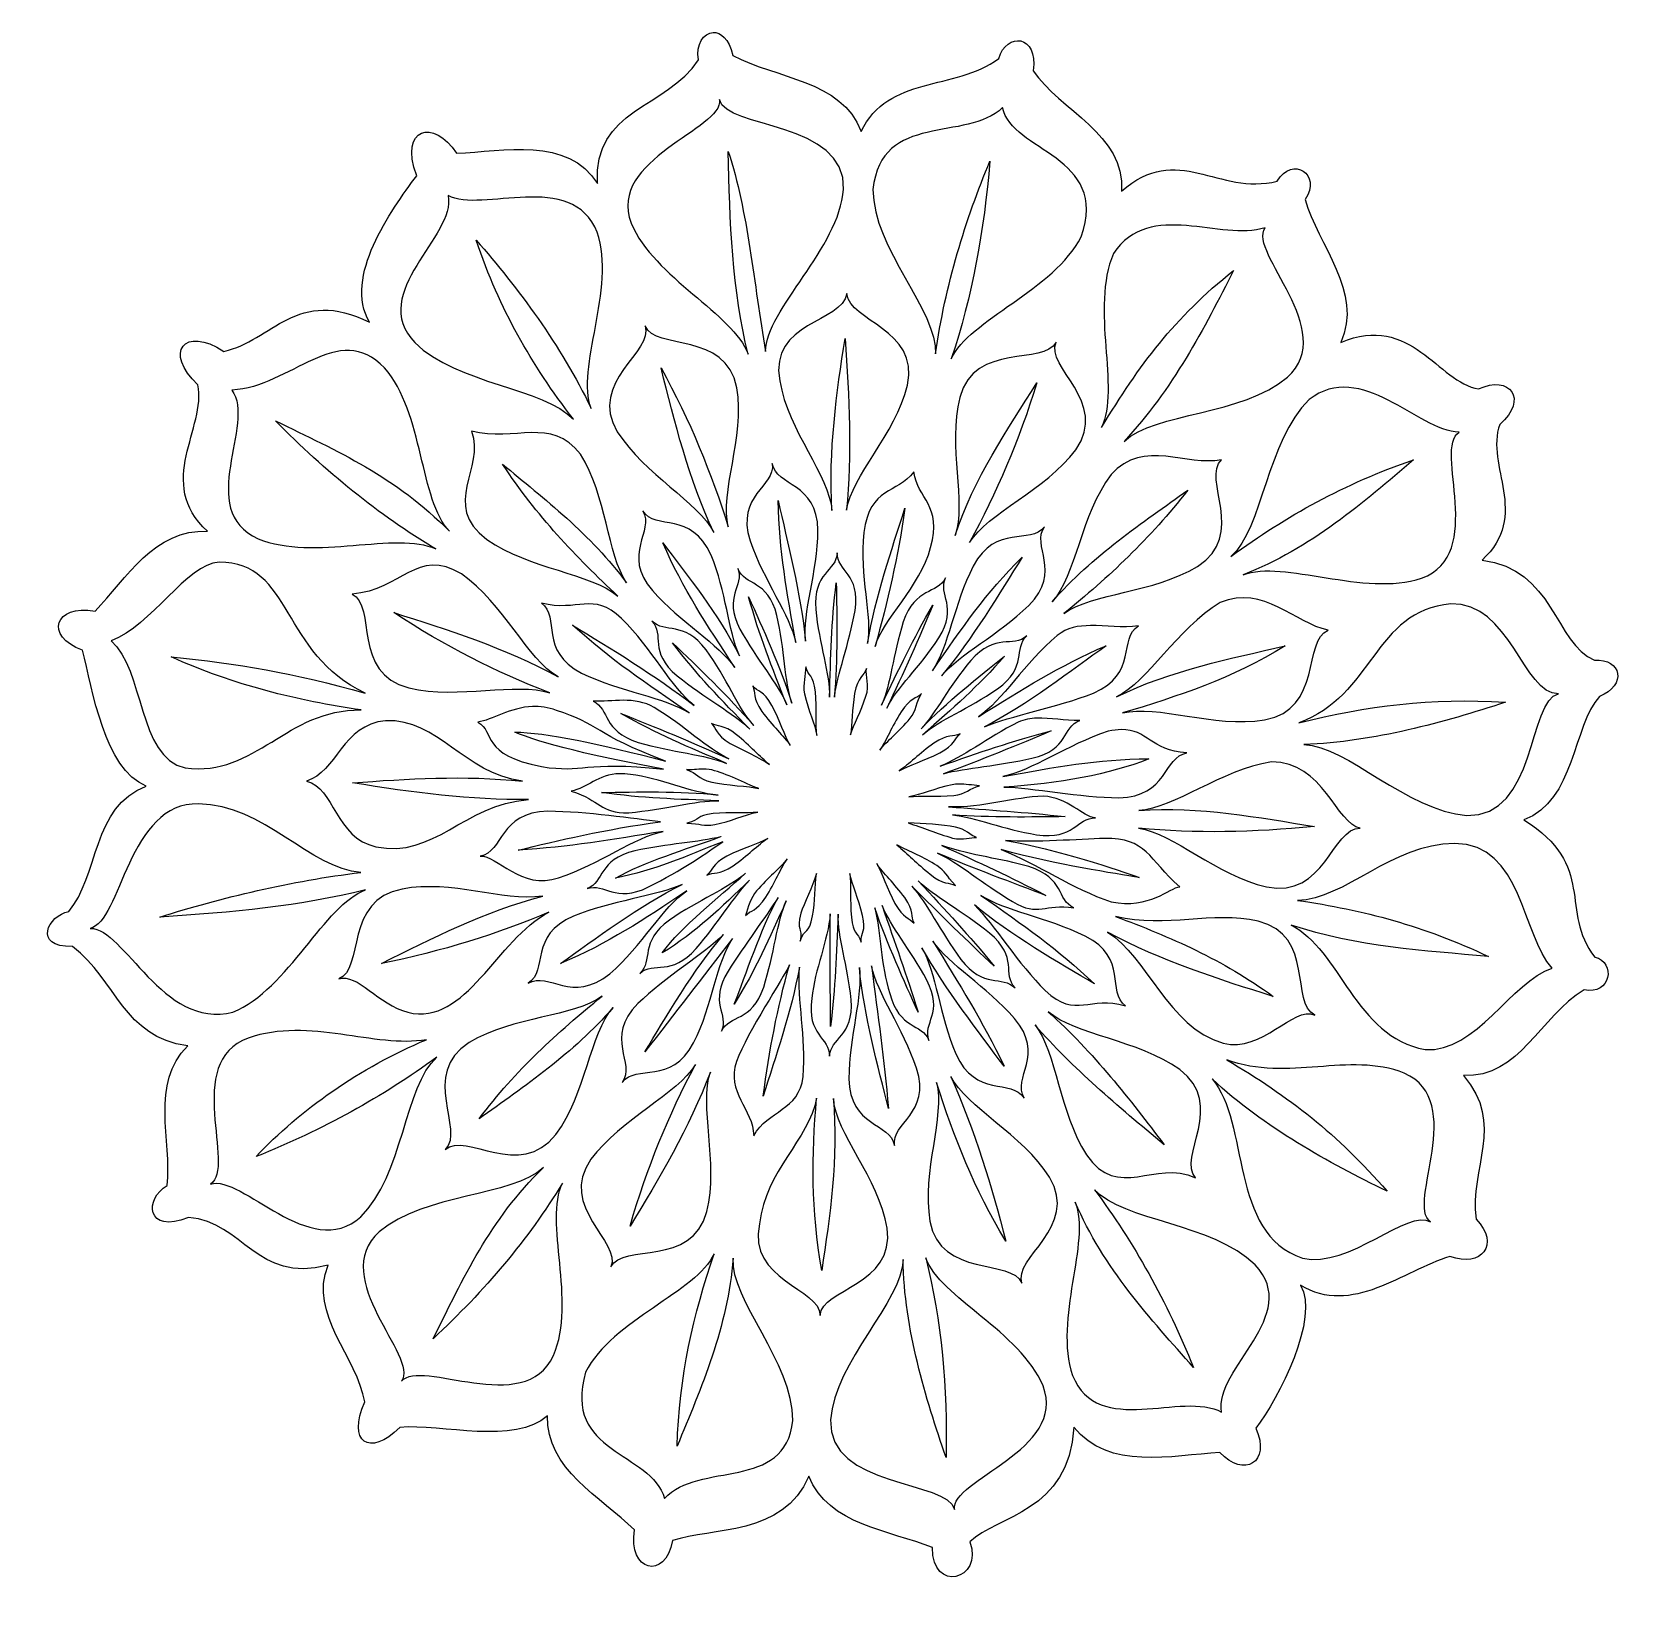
# Model space of a CAD drawing. Header units: centimetres. Extents: x -5.26 to 3.73, y -0.43 to 8.37.
import ezdxf

# ---------------------------------------------------------------- set-up
doc = ezdxf.new("R2010")
doc.units = ezdxf.units.CM
doc.header["$MEASUREMENT"] = 0
doc.layers.add('Layer 1', color=7, linetype='Continuous')

msp = doc.modelspace()

# ---------------------------------------------------------------- linework, layer by layer
at = {"layer": 'Layer 1', "color": 20}
for points, knots in [([(-1.42163, 8.3686), (-1.4747, 8.36594), (-1.52044, 8.29967), (-1.50452, 8.21484), (-1.50452, 8.21484), (-1.68538, 7.93847), (-2.09928, 7.93794), (-2.07402, 7.51689), (-2.07402, 7.51689), (-2.24154, 7.78311), (-2.60599, 7.69852), (-2.86878, 7.68774), (-2.86878, 7.68774), (-2.99606, 7.88292), (-3.19533, 7.83592), (-3.09341, 7.56055), (-3.09341, 7.56055), (-3.24035, 7.36308), (-3.50743, 6.98895), (-3.35981, 6.73478), (-3.35981, 6.73478), (-3.76491, 6.93784), (-3.91295, 6.62871), (-4.17988, 6.57026), (-4.17988, 6.57026), (-4.40544, 6.71753), (-4.52127, 6.56357), (-4.32732, 6.38169), (-4.32732, 6.38169), (-4.27643, 6.14357), (-4.5707, 5.82669), (-4.2729, 5.55592), (-4.2729, 5.55592), (-4.57039, 5.57136), (-4.7308, 5.28922), (-4.90694, 5.10602), (-4.90694, 5.10602), (-5.13674, 5.14579), (-5.19276, 4.96665), (-4.97781, 4.88518), (-4.97781, 4.88518), (-4.92095, 4.66457), (-4.85565, 4.21569), (-4.61776, 4.11826), (-4.61776, 4.11826), (-4.92261, 4.01082), (-4.88759, 3.60301), (-5.05501, 3.41272), (-5.05501, 3.41272), (-5.17094, 3.39147), (-5.26295, 3.20953), (-5.03413, 3.21529), (-5.03413, 3.21529), (-4.78469, 3.02458), (-4.74766, 2.70066), (-4.38427, 2.65465), (-4.38427, 2.65465), (-4.59971, 2.44362), (-4.47177, 2.11933), (-4.50007, 1.86685), (-4.50007, 1.86685), (-4.63051, 1.79425), (-4.61927, 1.5893), (-4.38048, 1.68714), (-4.38048, 1.68714), (-4.06475, 1.6628), (-4.00311, 1.31222), (-3.59331, 1.41821), (-3.59331, 1.41821), (-3.70504, 1.13906), (-3.42557, 0.89646), (-3.38639, 0.64686), (-3.38639, 0.64686), (-3.48677, 0.423), (-3.36073, 0.33017), (-3.18833, 0.50385), (-3.18833, 0.50385), (-2.95144, 0.52446), (-2.5385, 0.4014), (-2.35623, 0.56903), (-2.35623, 0.56903), (-2.36421, 0.26808), (-2.0538, 0.11004), (-1.8652, -0.07387), (-1.8652, -0.07387), (-1.90306, -0.30984), (-1.69295, -0.36132), (-1.65069, -0.13462), (-1.65069, -0.13462), (-1.43133, -0.06017), (-1.02532, -0.11187), (-0.88314, 0.22796), (-0.88314, 0.22796), (-0.76958, -0.04831), (-0.42731, -0.07626), (-0.18456, -0.17448), (-0.18456, -0.17448), (-0.19232, -0.43073), (0.10481, -0.36081), (0.02552, -0.14094), (0.02552, -0.14094), (0.17694, 0.00687), (0.5874, 0.024), (0.61147, 0.50512), (0.61147, 0.50512), (0.80662, 0.25756), (1.16612, 0.34611), (1.43534, 0.36211), (1.43534, 0.36211), (1.5706, 0.2174), (1.7253, 0.3043), (1.63783, 0.49879), (1.63783, 0.49879), (1.76858, 0.66603), (1.99893, 1.12295), (1.88967, 1.30558), (1.88967, 1.30558), (2.17828, 1.12763), (2.46792, 1.38656), (2.73252, 1.46757), (2.73252, 1.46757), (2.91054, 1.40007), (3.01691, 1.53624), (2.87996, 1.67765), (2.87996, 1.67765), (2.83942, 1.96729), (3.04751, 2.2117), (2.80846, 2.48697), (2.80846, 2.48697), (3.12732, 2.474), (3.23837, 2.81904), (3.48996, 2.97104), (3.48996, 2.97104), (3.64017, 2.93665), (3.67064, 3.12765), (3.54944, 3.15518), (3.54944, 3.15518), (3.34572, 3.41481), (3.56358, 3.67197), (3.14953, 3.92843), (3.14953, 3.92843), (3.43918, 4.03749), (3.42409, 4.45806), (3.57539, 4.62385), (3.57539, 4.62385), (3.73154, 4.68753), (3.70154, 4.84138), (3.54755, 4.82887), (3.54755, 4.82887), (3.32461, 4.92116), (3.31692, 5.34697), (2.91351, 5.39267), (2.91351, 5.39267), (3.1885, 5.64823), (2.92961, 5.92394), (3.01349, 6.15896), (3.01349, 6.15896), (3.17766, 6.2994), (3.0686, 6.44152), (2.89453, 6.35828), (2.89453, 6.35828), (2.66425, 6.39523), (2.51577, 6.78824), (2.11748, 6.62088), (2.11748, 6.62088), (2.24492, 6.9033), (1.98857, 7.17189), (1.91563, 7.4264), (1.91563, 7.4264), (2.01294, 7.57034), (1.84389, 7.675), (1.75934, 7.53018), (1.75934, 7.53018), (1.42673, 7.44564), (1.1969, 7.75442), (0.88105, 7.47323), (0.88105, 7.47323), (0.90373, 7.79448), (0.53081, 7.92818), (0.38306, 8.15283), (0.38306, 8.15283), (0.41191, 8.35794), (0.23134, 8.37154), (0.1888, 8.22117), (0.1888, 8.22117), (-0.06349, 8.03875), (-0.43481, 8.12703), (-0.58761, 7.8105), (-0.58761, 7.8105), (-0.69799, 8.10143), (-1.06766, 8.10764), (-1.31024, 8.23889), (-1.31024, 8.23889), (-1.33459, 8.33449), (-1.38033, 8.37068), (-1.42161, 8.36861), (-1.42161, 8.36861), (-1.42161, 8.36861), (-1.42163, 8.3686), (-1.42163, 8.3686)], [0, 0, 0, 0, 0.0196078, 0.0196078, 0.0196078, 0.0196078, 0.0392157, 0.0392157, 0.0392157, 0.0392157, 0.0588235, 0.0588235, 0.0588235, 0.0588235, 0.0784314, 0.0784314, 0.0784314, 0.0784314, 0.0980392, 0.0980392, 0.0980392, 0.0980392, 0.1176471, 0.1176471, 0.1176471, 0.1176471, 0.1372549, 0.1372549, 0.1372549, 0.1372549, 0.1568627, 0.1568627, 0.1568627, 0.1568627, 0.1764706, 0.1764706, 0.1764706, 0.1764706, 0.1960784, 0.1960784, 0.1960784, 0.1960784, 0.2156863, 0.2156863, 0.2156863, 0.2156863, 0.2352941, 0.2352941, 0.2352941, 0.2352941, 0.254902, 0.254902, 0.254902, 0.254902, 0.2745098, 0.2745098, 0.2745098, 0.2745098, 0.2941176, 0.2941176, 0.2941176, 0.2941176, 0.3137255, 0.3137255, 0.3137255, 0.3137255, 0.3333333, 0.3333333, 0.3333333, 0.3333333, 0.3529412, 0.3529412, 0.3529412, 0.3529412, 0.372549, 0.372549, 0.372549, 0.372549, 0.3921569, 0.3921569, 0.3921569, 0.3921569, 0.4117647, 0.4117647, 0.4117647, 0.4117647, 0.4313725, 0.4313725, 0.4313725, 0.4313725, 0.4509804, 0.4509804, 0.4509804, 0.4509804, 0.4705882, 0.4705882, 0.4705882, 0.4705882, 0.4901961, 0.4901961, 0.4901961, 0.4901961, 0.5098039, 0.5098039, 0.5098039, 0.5098039, 0.5294118, 0.5294118, 0.5294118, 0.5294118, 0.5490196, 0.5490196, 0.5490196, 0.5490196, 0.5686275, 0.5686275, 0.5686275, 0.5686275, 0.5882353, 0.5882353, 0.5882353, 0.5882353, 0.6078431, 0.6078431, 0.6078431, 0.6078431, 0.627451, 0.627451, 0.627451, 0.627451, 0.6470588, 0.6470588, 0.6470588, 0.6470588, 0.6666667, 0.6666667, 0.6666667, 0.6666667, 0.6862745, 0.6862745, 0.6862745, 0.6862745, 0.7058824, 0.7058824, 0.7058824, 0.7058824, 0.7254902, 0.7254902, 0.7254902, 0.7254902, 0.745098, 0.745098, 0.745098, 0.745098, 0.7647059, 0.7647059, 0.7647059, 0.7647059, 0.7843137, 0.7843137, 0.7843137, 0.7843137, 0.8039216, 0.8039216, 0.8039216, 0.8039216, 0.8235294, 0.8235294, 0.8235294, 0.8235294, 0.8431373, 0.8431373, 0.8431373, 0.8431373, 0.8627451, 0.8627451, 0.8627451, 0.8627451, 0.8823529, 0.8823529, 0.8823529, 0.8823529, 0.9019608, 0.9019608, 0.9019608, 0.9019608, 0.9215686, 0.9215686, 0.9215686, 0.9215686, 0.9411765, 0.9411765, 0.9411765, 0.9411765, 0.9607843, 0.9607843, 0.9607843, 0.9607843, 1, 1, 1, 1]), ([(-1.38556, 7.98957), (-1.35224, 7.82221), (-0.6717, 7.87091), (-0.68635, 7.48398), (-0.68635, 7.48398), (-0.71132, 7.15058), (-1.12143, 6.80973), (-1.12676, 6.56899), (-1.12676, 6.56899), (-1.19139, 6.95182), (-1.22522, 7.3584), (-1.33684, 7.69786), (-1.33684, 7.69786), (-1.32823, 7.30318), (-1.31481, 6.91394), (-1.22484, 6.55507), (-1.22484, 6.55507), (-1.30689, 6.78094), (-1.7543, 6.98547), (-1.88419, 7.29352), (-1.88419, 7.29352), (-2.02215, 7.65604), (-1.36349, 7.82077), (-1.38556, 7.98957)], [0, 0, 0, 0, 0.1428571, 0.1428571, 0.1428571, 0.1428571, 0.2857143, 0.2857143, 0.2857143, 0.2857143, 0.4285714, 0.4285714, 0.4285714, 0.4285714, 0.5714286, 0.5714286, 0.5714286, 0.5714286, 0.7142857, 0.7142857, 0.7142857, 0.7142857, 1, 1, 1, 1]), ([(0.21029, 7.94464), (0.26243, 7.69386), (0.81416, 7.67598), (0.65386, 7.21632), (0.65386, 7.21632), (0.50143, 6.91868), (0.01936, 6.74711), (-0.07889, 6.5285), (-0.07889, 6.5285), (0.03878, 6.8796), (0.10621, 7.25173), (0.13878, 7.64345), (0.13878, 7.64345), (0.00382, 7.31773), (-0.11497, 6.94087), (-0.16748, 6.55635), (-0.16748, 6.55635), (-0.15491, 6.79484), (-0.52101, 7.14983), (-0.52057, 7.48273), (-0.52057, 7.48273), (-0.47414, 7.92407), (0.00584, 7.74746), (0.21028, 7.94465), (0.21028, 7.94465), (0.21028, 7.94465), (0.21029, 7.94464), (0.21029, 7.94464)], [0, 0, 0, 0, 0.125, 0.125, 0.125, 0.125, 0.25, 0.25, 0.25, 0.25, 0.375, 0.375, 0.375, 0.375, 0.5, 0.5, 0.5, 0.5, 0.625, 0.625, 0.625, 0.625, 0.75, 0.75, 0.75, 0.75, 1, 1, 1, 1]), ([(-2.91624, 7.44918), (-2.72814, 7.34514), (-2.21888, 7.5977), (-2.07528, 7.24163), (-2.07528, 7.24163), (-1.96777, 6.92526), (-2.19798, 6.47234), (-2.10945, 6.24881), (-2.10945, 6.24881), (-2.28058, 6.60487), (-2.52147, 6.928), (-2.75741, 7.1967), (-2.75741, 7.1967), (-2.62412, 6.80026), (-2.44914, 6.50291), (-2.21006, 6.18743), (-2.21006, 6.18743), (-2.37401, 6.36526), (-2.8639, 6.38341), (-3.10417, 6.61961), (-3.10417, 6.61961), (-3.37242, 6.90354), (-2.86953, 7.2186), (-2.91624, 7.44918)], [0, 0, 0, 0, 0.1428571, 0.1428571, 0.1428571, 0.1428571, 0.2857143, 0.2857143, 0.2857143, 0.2857143, 0.4285714, 0.4285714, 0.4285714, 0.4285714, 0.5714286, 0.5714286, 0.5714286, 0.5714286, 0.7142857, 0.7142857, 0.7142857, 0.7142857, 1, 1, 1, 1]), ([(1.69035, 7.26694), (1.59313, 7.12581), (2.10659, 6.68803), (1.8169, 6.42472), (1.8169, 6.42472), (1.55943, 6.20654), (1.07258, 6.22855), (0.89558, 6.06277), (0.89558, 6.06277), (1.16761, 6.35274), (1.34885, 6.70435), (1.51317, 7.02712), (1.51317, 7.02712), (1.17497, 6.7564), (0.98264, 6.49378), (0.7684, 6.14187), (0.7684, 6.14187), (0.87416, 6.35932), (0.7041, 6.81317), (0.83484, 7.12204), (0.83484, 7.12204), (1.0428, 7.42956), (1.43995, 7.18614), (1.69035, 7.26695), (1.69035, 7.26695), (1.69035, 7.26695), (1.69035, 7.26694), (1.69035, 7.26694)], [0, 0, 0, 0, 0.125, 0.125, 0.125, 0.125, 0.25, 0.25, 0.25, 0.25, 0.375, 0.375, 0.375, 0.375, 0.5, 0.5, 0.5, 0.5, 0.625, 0.625, 0.625, 0.625, 0.75, 0.75, 0.75, 0.75, 1, 1, 1, 1]), ([(-0.668, 6.89614), (-0.65337, 6.73595), (-0.25827, 6.70088), (-0.3263, 6.37916), (-0.3263, 6.37916), (-0.39396, 6.09983), (-0.64103, 5.87025), (-0.66926, 5.67425), (-0.66926, 5.67425), (-0.63985, 5.99019), (-0.65304, 6.30775), (-0.67812, 6.64303), (-0.67812, 6.64303), (-0.72507, 6.34052), (-0.77213, 6.00731), (-0.75215, 5.67299), (-0.75215, 5.67299), (-0.7658, 5.86936), (-0.9988, 6.12064), (-1.04639, 6.40384), (-1.04639, 6.40384), (-1.10671, 6.74026), (-0.6945, 6.72881), (-0.66799, 6.89614), (-0.66799, 6.89614), (-0.66799, 6.89614), (-0.668, 6.89614), (-0.668, 6.89614)], [0, 0, 0, 0, 0.125, 0.125, 0.125, 0.125, 0.25, 0.25, 0.25, 0.25, 0.375, 0.375, 0.375, 0.375, 0.5, 0.5, 0.5, 0.5, 0.625, 0.625, 0.625, 0.625, 0.75, 0.75, 0.75, 0.75, 1, 1, 1, 1]), ([(-3.27503, 6.47661), (-3.0524, 6.22444), (-3.0771, 5.72921), (-2.90802, 5.55592), (-2.90802, 5.55592), (-3.21098, 5.86279), (-3.54032, 6.00898), (-3.88945, 6.17857), (-3.88945, 6.17857), (-3.6076, 5.89304), (-3.30731, 5.64579), (-2.98585, 5.45658), (-2.98585, 5.45658), (-3.20771, 5.5601), (-3.67179, 5.3858), (-3.9869, 5.51353), (-3.9869, 5.51353), (-4.34624, 5.67463), (-3.99731, 6.16596), (-4.13497, 6.35195), (-4.13497, 6.35195), (-3.80657, 6.36809), (-3.53328, 6.75091), (-3.27503, 6.47661)], [0, 0, 0, 0, 0.1428571, 0.1428571, 0.1428571, 0.1428571, 0.2857143, 0.2857143, 0.2857143, 0.2857143, 0.4285714, 0.4285714, 0.4285714, 0.4285714, 0.5714286, 0.5714286, 0.5714286, 0.5714286, 0.7142857, 0.7142857, 0.7142857, 0.7142857, 1, 1, 1, 1]), ([(-1.80573, 6.7139), (-1.74726, 6.57124), (-1.35084, 6.68725), (-1.28749, 6.36524), (-1.28749, 6.36524), (-1.24054, 6.08151), (-1.38695, 5.77353), (-1.33621, 5.58187), (-1.33621, 5.58187), (-1.43101, 5.87914), (-1.55172, 6.18121), (-1.71524, 6.47661), (-1.71524, 6.47661), (-1.63894, 6.1756), (-1.56068, 5.85186), (-1.4172, 5.54833), (-1.4172, 5.54833), (-1.50725, 5.72458), (-1.80729, 5.87323), (-1.96202, 6.11719), (-1.96202, 6.11719), (-2.1303, 6.40057), (-1.75409, 6.56875), (-1.80572, 6.7139), (-1.80572, 6.7139), (-1.80572, 6.7139), (-1.80573, 6.7139), (-1.80573, 6.7139)], [0, 0, 0, 0, 0.125, 0.125, 0.125, 0.125, 0.25, 0.25, 0.25, 0.25, 0.375, 0.375, 0.375, 0.375, 0.5, 0.5, 0.5, 0.5, 0.625, 0.625, 0.625, 0.625, 0.75, 0.75, 0.75, 0.75, 1, 1, 1, 1]), ([(0.51149, 6.62278), (0.44934, 6.48186), (0.81287, 6.28688), (0.62349, 6.01595), (0.62349, 6.01595), (0.45096, 5.78381), (0.12659, 5.66148), (0.02425, 5.49201), (0.02425, 5.49201), (0.17533, 5.77216), (0.30393, 6.06755), (0.40328, 6.39245), (0.40328, 6.39245), (0.24212, 6.13369), (0.04744, 5.85359), (-0.05801, 5.53188), (-0.05801, 5.53188), (0.00674, 5.71941), (-0.09921, 6.03089), (-0.03143, 6.31019), (-0.03143, 6.31019), (0.05547, 6.62753), (0.44246, 6.48435), (0.51149, 6.62278)], [0, 0, 0, 0, 0.1428571, 0.1428571, 0.1428571, 0.1428571, 0.2857143, 0.2857143, 0.2857143, 0.2857143, 0.4285714, 0.4285714, 0.4285714, 0.4285714, 0.5714286, 0.5714286, 0.5714286, 0.5714286, 0.7142857, 0.7142857, 0.7142857, 0.7142857, 1, 1, 1, 1]), ([(2.78441, 6.11466), (2.63783, 6.02001), (2.94246, 5.42665), (2.57243, 5.29079), (2.57243, 5.29079), (2.24932, 5.18528), (1.79508, 5.39791), (1.56695, 5.31104), (1.56695, 5.31104), (1.94658, 5.45758), (2.2491, 5.72215), (2.5275, 5.959), (2.5275, 5.959), (2.13367, 5.8232), (1.81408, 5.64405), (1.49798, 5.41418), (1.49798, 5.41418), (1.6797, 5.57501), (1.69709, 6.06334), (1.93839, 6.2988), (1.93839, 6.2988), (2.23526, 6.52548), (2.54945, 6.12303), (2.78441, 6.11466)], [0, 0, 0, 0, 0.1428571, 0.1428571, 0.1428571, 0.1428571, 0.2857143, 0.2857143, 0.2857143, 0.2857143, 0.4285714, 0.4285714, 0.4285714, 0.4285714, 0.5714286, 0.5714286, 0.5714286, 0.5714286, 0.7142857, 0.7142857, 0.7142857, 0.7142857, 1, 1, 1, 1]), ([(-2.16957, 5.99127), (-2.02022, 5.7544), (-2.02037, 5.42918), (-1.91013, 5.26548), (-1.91013, 5.26548), (-2.10892, 5.53485), (-2.37778, 5.74262), (-2.60871, 5.93432), (-2.60871, 5.93432), (-2.41974, 5.64502), (-2.19288, 5.4095), (-1.95885, 5.19018), (-1.95885, 5.19018), (-2.11215, 5.32082), (-2.4589, 5.3421), (-2.6973, 5.50973), (-2.6973, 5.50973), (-2.96319, 5.70861), (-2.7036, 5.91062), (-2.78462, 6.11972), (-2.78462, 6.11972), (-2.53878, 6.05754), (-2.33589, 6.20412), (-2.16956, 5.99127), (-2.16956, 5.99127), (-2.16956, 5.99127), (-2.16957, 5.99127), (-2.16957, 5.99127)], [0, 0, 0, 0, 0.125, 0.125, 0.125, 0.125, 0.25, 0.25, 0.25, 0.25, 0.375, 0.375, 0.375, 0.375, 0.5, 0.5, 0.5, 0.5, 0.625, 0.625, 0.625, 0.625, 0.75, 0.75, 0.75, 0.75, 1, 1, 1, 1]), ([(1.4442, 5.95963), (1.33144, 5.85263), (1.5905, 5.53651), (1.31005, 5.35723), (1.31005, 5.35723), (1.05981, 5.20721), (0.71715, 5.21002), (0.55578, 5.0921), (0.55578, 5.0921), (0.80742, 5.29568), (1.04218, 5.51585), (1.25436, 5.78752), (1.25436, 5.78752), (1.00214, 5.60739), (0.71474, 5.41675), (0.48997, 5.15854), (0.48997, 5.15854), (0.62329, 5.30751), (0.64934, 5.64322), (0.82154, 5.87611), (0.82154, 5.87611), (1.00815, 6.08077), (1.24951, 5.91726), (1.44419, 5.95964), (1.44419, 5.95964), (1.44419, 5.95964), (1.4442, 5.95963), (1.4442, 5.95963)], [0, 0, 0, 0, 0.125, 0.125, 0.125, 0.125, 0.25, 0.25, 0.25, 0.25, 0.375, 0.375, 0.375, 0.375, 0.5, 0.5, 0.5, 0.5, 0.625, 0.625, 0.625, 0.625, 0.75, 0.75, 0.75, 0.75, 1, 1, 1, 1]), ([(-1.08879, 5.93749), (-1.06495, 5.80692), (-0.83562, 5.834), (-0.83062, 5.56226), (-0.83062, 5.56226), (-0.83207, 5.32253), (-0.91961, 5.09648), (-0.90022, 4.93708), (-0.90022, 4.93708), (-0.9271, 5.20432), (-1.00468, 5.49735), (-1.05462, 5.72868), (-1.05462, 5.72868), (-1.0488, 5.44169), (-1.00619, 5.21707), (-0.95591, 4.92822), (-0.95591, 4.92822), (-0.98834, 5.08467), (-1.1353, 5.27569), (-1.21345, 5.50278), (-1.21345, 5.50278), (-1.29559, 5.76169), (-1.06954, 5.80697), (-1.08879, 5.9375), (-1.08879, 5.9375), (-1.08879, 5.9375), (-1.08879, 5.93749), (-1.08879, 5.93749)], [0, 0, 0, 0, 0.125, 0.125, 0.125, 0.125, 0.25, 0.25, 0.25, 0.25, 0.375, 0.375, 0.375, 0.375, 0.5, 0.5, 0.5, 0.5, 0.625, 0.625, 0.625, 0.625, 0.75, 0.75, 0.75, 0.75, 1, 1, 1, 1]), ([(-0.29023, 5.89066), (-0.27001, 5.73667), (-0.12741, 5.70477), (-0.19531, 5.46417), (-0.19531, 5.46417), (-0.25553, 5.24057), (-0.4643, 5.05876), (-0.50853, 4.9067), (-0.50853, 4.9067), (-0.43882, 5.15715), (-0.37856, 5.41204), (-0.34021, 5.68564), (-0.34021, 5.68564), (-0.41558, 5.45082), (-0.50493, 5.19005), (-0.55219, 4.92251), (-0.55219, 4.92251), (-0.5219, 5.07781), (-0.60019, 5.30185), (-0.57244, 5.54896), (-0.57244, 5.54896), (-0.53592, 5.81043), (-0.38779, 5.76382), (-0.29022, 5.89066), (-0.29022, 5.89066), (-0.29022, 5.89066), (-0.29023, 5.89066), (-0.29023, 5.89066)], [0, 0, 0, 0, 0.125, 0.125, 0.125, 0.125, 0.25, 0.25, 0.25, 0.25, 0.375, 0.375, 0.375, 0.375, 0.5, 0.5, 0.5, 0.5, 0.625, 0.625, 0.625, 0.625, 0.75, 0.75, 0.75, 0.75, 1, 1, 1, 1]), ([(-1.81901, 5.67046), (-1.74565, 5.55792), (-1.54464, 5.6708), (-1.43365, 5.42178), (-1.43365, 5.42178), (-1.34767, 5.21639), (-1.33757, 4.99618), (-1.27356, 4.85418), (-1.27356, 4.85418), (-1.38927, 5.08744), (-1.56959, 5.30785), (-1.70574, 5.49075), (-1.70574, 5.49075), (-1.58968, 5.2268), (-1.46049, 5.03367), (-1.2995, 4.78837), (-1.2995, 4.78837), (-1.3908, 4.9203), (-1.60423, 5.04048), (-1.76459, 5.22119), (-1.76459, 5.22119), (-1.94171, 5.43025), (-1.74941, 5.55563), (-1.81901, 5.67046)], [0, 0, 0, 0, 0.1428571, 0.1428571, 0.1428571, 0.1428571, 0.2857143, 0.2857143, 0.2857143, 0.2857143, 0.4285714, 0.4285714, 0.4285714, 0.4285714, 0.5714286, 0.5714286, 0.5714286, 0.5714286, 0.7142857, 0.7142857, 0.7142857, 0.7142857, 1, 1, 1, 1]), ([(0.44631, 5.58187), (0.36919, 5.47371), (0.55061, 5.33292), (0.35835, 5.13766), (0.35835, 5.13766), (0.18427, 4.96908), (-0.03251, 4.86582), (-0.13331, 4.74028), (-0.13331, 4.74028), (0.0379, 4.94765), (0.19629, 5.21057), (0.32102, 5.41039), (0.32102, 5.41039), (0.11393, 5.20587), (-0.01598, 5.01377), (-0.18583, 4.76939), (-0.18583, 4.76939), (-0.09533, 4.90329), (-0.06426, 5.1443), (0.0445, 5.35913), (0.0445, 5.35913), (0.17372, 5.59974), (0.36507, 5.47567), (0.44631, 5.58187)], [0, 0, 0, 0, 0.1428571, 0.1428571, 0.1428571, 0.1428571, 0.2857143, 0.2857143, 0.2857143, 0.2857143, 0.4285714, 0.4285714, 0.4285714, 0.4285714, 0.5714286, 0.5714286, 0.5714286, 0.5714286, 0.7142857, 0.7142857, 0.7142857, 0.7142857, 1, 1, 1, 1]), ([(-2.84031, 5.31547), (-2.60267, 5.14757), (-2.46965, 4.83435), (-2.29549, 4.73458), (-2.29549, 4.73458), (-2.59418, 4.89973), (-2.92949, 5.00512), (-3.2225, 5.09716), (-3.2225, 5.09716), (-2.93272, 4.90876), (-2.64962, 4.76202), (-2.34231, 4.64473), (-2.34231, 4.64473), (-2.535, 4.70757), (-2.85208, 4.60755), (-3.13771, 4.67257), (-3.13771, 4.67257), (-3.46167, 4.75618), (-3.31729, 5.13481), (-3.45789, 5.20157), (-3.45789, 5.20157), (-3.17745, 5.22426), (-3.09331, 5.4662), (-2.8403, 5.31547), (-2.8403, 5.31547), (-2.8403, 5.31547), (-2.84031, 5.31547), (-2.84031, 5.31547)], [0, 0, 0, 0, 0.125, 0.125, 0.125, 0.125, 0.25, 0.25, 0.25, 0.25, 0.375, 0.375, 0.375, 0.375, 0.5, 0.5, 0.5, 0.5, 0.625, 0.625, 0.625, 0.625, 0.75, 0.75, 0.75, 0.75, 1, 1, 1, 1]), ([(-0.72179, 5.43506), (-0.72423, 5.32782), (-0.58977, 5.31742), (-0.62181, 5.10855), (-0.62181, 5.10855), (-0.65288, 4.92724), (-0.72351, 4.74347), (-0.73824, 4.62005), (-0.73824, 4.62005), (-0.71951, 4.82721), (-0.724, 5.08153), (-0.72748, 5.26611), (-0.72748, 5.26611), (-0.756, 5.03996), (-0.75886, 4.85303), (-0.76545, 4.62068), (-0.76545, 4.62068), (-0.76334, 4.74861), (-0.82419, 4.91923), (-0.84328, 5.11551), (-0.84328, 5.11551), (-0.86019, 5.3248), (-0.72715, 5.33008), (-0.72179, 5.43506)], [0, 0, 0, 0, 0.1428571, 0.1428571, 0.1428571, 0.1428571, 0.2857143, 0.2857143, 0.2857143, 0.2857143, 0.4285714, 0.4285714, 0.4285714, 0.4285714, 0.5714286, 0.5714286, 0.5714286, 0.5714286, 0.7142857, 0.7142857, 0.7142857, 0.7142857, 1, 1, 1, 1]), ([(-4.20773, 5.38128), (-3.79129, 5.38378), (-3.8584, 4.86396), (-3.38323, 4.6441), (-3.38323, 4.6441), (-3.78662, 4.75455), (-4.105, 4.8135), (-4.47793, 4.84722), (-4.47793, 4.84722), (-4.1238, 4.68918), (-3.76318, 4.59981), (-3.40728, 4.54855), (-3.40728, 4.54855), (-3.82996, 4.55293), (-3.99549, 4.17133), (-4.39947, 4.22141), (-4.39947, 4.22141), (-4.66589, 4.28341), (-4.62895, 4.77636), (-4.81647, 4.93898), (-4.81647, 4.93898), (-4.58652, 5.02335), (-4.39158, 5.37101), (-4.20774, 5.38129), (-4.20774, 5.38129), (-4.20774, 5.38129), (-4.20773, 5.38128), (-4.20773, 5.38128)], [0, 0, 0, 0, 0.125, 0.125, 0.125, 0.125, 0.25, 0.25, 0.25, 0.25, 0.375, 0.375, 0.375, 0.375, 0.5, 0.5, 0.5, 0.5, 0.625, 0.625, 0.625, 0.625, 0.75, 0.75, 0.75, 0.75, 1, 1, 1, 1]), ([(-1.28179, 5.34521), (-1.24202, 5.24518), (-1.11466, 5.28683), (-1.06222, 5.08134), (-1.06222, 5.08134), (-1.01702, 4.89104), (-1.02028, 4.70722), (-0.97743, 4.58778), (-0.97743, 4.58778), (-1.04431, 4.7922), (-1.14247, 5.01019), (-1.22168, 5.18702), (-1.22168, 5.18702), (-1.16154, 4.96721), (-1.09138, 4.79332), (-1.00654, 4.57766), (-1.00654, 4.57766), (-1.0547, 4.69564), (-1.17675, 4.83105), (-1.27104, 5.00478), (-1.27104, 5.00478), (-1.36869, 5.19202), (-1.2451, 5.24533), (-1.2818, 5.34521), (-1.2818, 5.34521), (-1.2818, 5.34521), (-1.28179, 5.34521), (-1.28179, 5.34521)], [0, 0, 0, 0, 0.125, 0.125, 0.125, 0.125, 0.25, 0.25, 0.25, 0.25, 0.375, 0.375, 0.375, 0.375, 0.5, 0.5, 0.5, 0.5, 0.625, 0.625, 0.625, 0.625, 0.75, 0.75, 0.75, 0.75, 1, 1, 1, 1]), ([(-2.38978, 5.15095), (-2.18282, 5.09755), (-2.1034, 5.21877), (-1.93798, 5.06489), (-1.93798, 5.06489), (-1.766, 4.89455), (-1.65655, 4.67323), (-1.52858, 4.57449), (-1.52858, 4.57449), (-1.74591, 4.73961), (-2.00411, 4.90014), (-2.21451, 5.02692), (-2.21451, 5.02692), (-1.99919, 4.83156), (-1.80016, 4.69838), (-1.55643, 4.53146), (-1.55643, 4.53146), (-1.69307, 4.62005), (-1.94411, 4.65034), (-2.16326, 4.75673), (-2.16326, 4.75673), (-2.4088, 4.88309), (-2.28147, 5.07141), (-2.38979, 5.15095), (-2.38979, 5.15095), (-2.38979, 5.15095), (-2.38978, 5.15095), (-2.38978, 5.15095)], [0, 0, 0, 0, 0.125, 0.125, 0.125, 0.125, 0.25, 0.25, 0.25, 0.25, 0.375, 0.375, 0.375, 0.375, 0.5, 0.5, 0.5, 0.5, 0.625, 0.625, 0.625, 0.625, 0.75, 0.75, 0.75, 0.75, 1, 1, 1, 1]), ([(-0.11179, 5.29332), (-0.15519, 5.19717), (-0.03794, 5.13436), (-0.14912, 4.95479), (-0.14912, 4.95479), (-0.25628, 4.7878), (-0.38652, 4.67454), (-0.44336, 4.55931), (-0.44336, 4.55931), (-0.3518, 4.74928), (-0.25416, 4.96498), (-0.18329, 5.1402), (-0.18329, 5.1402), (-0.29531, 4.94577), (-0.3722, 4.78223), (-0.47183, 4.5764), (-0.47183, 4.5764), (-0.4202, 4.69273), (-0.40888, 4.85792), (-0.3497, 5.04529), (-0.3497, 5.04529), (-0.28244, 5.24599), (-0.15882, 5.19645), (-0.11178, 5.29334), (-0.11178, 5.29334), (-0.11178, 5.29334), (-0.11179, 5.29332), (-0.11179, 5.29332)], [0, 0, 0, 0, 0.125, 0.125, 0.125, 0.125, 0.25, 0.25, 0.25, 0.25, 0.375, 0.375, 0.375, 0.375, 0.5, 0.5, 0.5, 0.5, 0.625, 0.625, 0.625, 0.625, 0.75, 0.75, 0.75, 0.75, 1, 1, 1, 1]), ([(2.0466, 4.99845), (1.90148, 4.94188), (2.01669, 4.55314), (1.68782, 4.49223), (1.68782, 4.49223), (1.39785, 4.44717), (1.0824, 4.58085), (0.88546, 4.53146), (0.88546, 4.53146), (1.19739, 4.62486), (1.50592, 4.7256), (1.80361, 4.91049), (1.80361, 4.91049), (1.49429, 4.8371), (1.16094, 4.7739), (0.85192, 4.62195), (0.85192, 4.62195), (1.03289, 4.70974), (1.18787, 5.00336), (1.43787, 5.15411), (1.43787, 5.15411), (1.68334, 5.2564), (1.86035, 5.03559), (2.0466, 4.99845)], [0, 0, 0, 0, 0.1428571, 0.1428571, 0.1428571, 0.1428571, 0.2857143, 0.2857143, 0.2857143, 0.2857143, 0.4285714, 0.4285714, 0.4285714, 0.4285714, 0.5714286, 0.5714286, 0.5714286, 0.5714286, 0.7142857, 0.7142857, 0.7142857, 0.7142857, 1, 1, 1, 1]), ([(2.73695, 5.14652), (3.07171, 5.16014), (3.14725, 4.63723), (3.34441, 4.63904), (3.34441, 4.63904), (3.1735, 4.60625), (3.22246, 3.94048), (2.82743, 3.95438), (2.82743, 3.95438), (2.48725, 3.97867), (2.15377, 4.34806), (1.90801, 4.35303), (1.90801, 4.35303), (2.30942, 4.36998), (2.69578, 4.47766), (3.04574, 4.59159), (3.04574, 4.59159), (2.62463, 4.61904), (2.26518, 4.57136), (1.88017, 4.47643), (1.88017, 4.47643), (2.29973, 4.62432), (2.30301, 5.10793), (2.73695, 5.14654), (2.73695, 5.14654), (2.73695, 5.14654), (2.73695, 5.14652), (2.73695, 5.14652)], [0, 0, 0, 0, 0.125, 0.125, 0.125, 0.125, 0.25, 0.25, 0.25, 0.25, 0.375, 0.375, 0.375, 0.375, 0.5, 0.5, 0.5, 0.5, 0.625, 0.625, 0.625, 0.625, 0.75, 0.75, 0.75, 0.75, 1, 1, 1, 1]), ([(-1.76713, 5.04971), (-1.6935, 4.9744), (-1.58873, 5.05648), (-1.4615, 4.88772), (-1.4615, 4.88772), (-1.34442, 4.72728), (-1.28072, 4.55787), (-1.1932, 4.46186), (-1.1932, 4.46186), (-1.33661, 4.62377), (-1.50813, 4.79239), (-1.65006, 4.92632), (-1.65006, 4.92632), (-1.51041, 4.74276), (-1.37854, 4.6086), (-1.21534, 4.43972), (-1.21534, 4.43972), (-1.30511, 4.53039), (-1.47174, 4.61705), (-1.62411, 4.74029), (-1.62411, 4.74029), (-1.78988, 4.87901), (-1.69318, 4.96994), (-1.76712, 5.04972), (-1.76712, 5.04972), (-1.76712, 5.04972), (-1.76713, 5.04971), (-1.76713, 5.04971)], [0, 0, 0, 0, 0.125, 0.125, 0.125, 0.125, 0.25, 0.25, 0.25, 0.25, 0.375, 0.375, 0.375, 0.375, 0.5, 0.5, 0.5, 0.5, 0.625, 0.625, 0.625, 0.625, 0.75, 0.75, 0.75, 0.75, 1, 1, 1, 1]), ([(0.3476, 4.96681), (0.26896, 4.89368), (0.35438, 4.79191), (0.18118, 4.66751), (0.18118, 4.66751), (0.01717, 4.5537), (-0.14496, 4.49296), (-0.24215, 4.40871), (-0.24215, 4.40871), (-0.06746, 4.56076), (0.07118, 4.68039), (0.22104, 4.85165), (0.22104, 4.85165), (0.07674, 4.73475), (-0.10592, 4.59223), (-0.24974, 4.44161), (-0.24974, 4.44161), (-0.1641, 4.5327), (-0.08918, 4.68618), (0.03058, 4.82697), (0.03058, 4.82697), (0.17177, 4.98753), (0.26615, 4.89491), (0.3476, 4.96681)], [0, 0, 0, 0, 0.1428571, 0.1428571, 0.1428571, 0.1428571, 0.2857143, 0.2857143, 0.2857143, 0.2857143, 0.4285714, 0.4285714, 0.4285714, 0.4285714, 0.5714286, 0.5714286, 0.5714286, 0.5714286, 0.7142857, 0.7142857, 0.7142857, 0.7142857, 1, 1, 1, 1]), ([(0.70575, 5.02439), (0.79252, 5.02501), (0.88547, 5.00843), (0.97658, 5.02249), (0.97658, 5.02249), (0.86168, 4.95046), (0.97645, 4.75309), (0.72221, 4.64409), (0.72221, 4.64409), (0.51365, 4.56018), (0.25343, 4.51714), (0.10779, 4.45299), (0.10779, 4.45299), (0.34366, 4.57409), (0.606, 4.77617), (0.79372, 4.91049), (0.79372, 4.91049), (0.52574, 4.79484), (0.32635, 4.66769), (0.07362, 4.51058), (0.07362, 4.51058), (0.20832, 4.60021), (0.33385, 4.81146), (0.51846, 4.96871), (0.51846, 4.96871), (0.57449, 5.01315), (0.63828, 5.02391), (0.70576, 5.02439), (0.70576, 5.02439), (0.70576, 5.02439), (0.70575, 5.02439), (0.70575, 5.02439)], [0, 0, 0, 0, 0.1111111, 0.1111111, 0.1111111, 0.1111111, 0.2222222, 0.2222222, 0.2222222, 0.2222222, 0.3333333, 0.3333333, 0.3333333, 0.3333333, 0.4444444, 0.4444444, 0.4444444, 0.4444444, 0.5555556, 0.5555556, 0.5555556, 0.5555556, 0.6666667, 0.6666667, 0.6666667, 0.6666667, 0.7777778, 0.7777778, 0.7777778, 0.7777778, 1, 1, 1, 1]), ([(-0.89959, 4.79217), (-0.88706, 4.74222), (-0.8554, 4.74588), (-0.84517, 4.65043), (-0.84517, 4.65043), (-0.83565, 4.55315), (-0.8455, 4.4665), (-0.83631, 4.40365), (-0.83631, 4.40365), (-0.84826, 4.4686), (-0.88481, 4.54379), (-0.90718, 4.63967), (-0.90718, 4.63967), (-0.9177, 4.69821), (-0.89918, 4.74383), (-0.89959, 4.79217)], [0, 0, 0, 0, 0.2, 0.2, 0.2, 0.2, 0.4, 0.4, 0.4, 0.4, 0.6, 0.6, 0.6, 0.6, 1, 1, 1, 1]), ([(-0.55663, 4.78268), (-0.56509, 4.73723), (-0.53613, 4.69052), (-0.56106, 4.62575), (-0.56106, 4.62575), (-0.58851, 4.53795), (-0.62875, 4.46723), (-0.64712, 4.40808), (-0.64712, 4.40808), (-0.63657, 4.46907), (-0.64007, 4.55074), (-0.62434, 4.64094), (-0.62434, 4.64094), (-0.60662, 4.73757), (-0.57174, 4.74053), (-0.55663, 4.78268)], [0, 0, 0, 0, 0.2, 0.2, 0.2, 0.2, 0.4, 0.4, 0.4, 0.4, 0.6, 0.6, 0.6, 0.6, 1, 1, 1, 1]), ([(-1.1989, 4.6846), (-1.17101, 4.65041), (-1.13807, 4.65858), (-1.0907, 4.57323), (-1.0907, 4.57323), (-1.04389, 4.487), (-1.01979, 4.40268), (-0.98693, 4.34796), (-0.98693, 4.34796), (-1.02214, 4.40131), (-1.0887, 4.46007), (-1.14639, 4.53969), (-1.14639, 4.53969), (-1.20325, 4.61966), (-1.17979, 4.645), (-1.19891, 4.6846), (-1.19891, 4.6846), (-1.19891, 4.6846), (-1.1989, 4.6846), (-1.1989, 4.6846)], [0, 0, 0, 0, 0.1666667, 0.1666667, 0.1666667, 0.1666667, 0.3333333, 0.3333333, 0.3333333, 0.3333333, 0.5, 0.5, 0.5, 0.5, 0.6666667, 0.6666667, 0.6666667, 0.6666667, 1, 1, 1, 1]), ([(-1.92785, 4.60297), (-1.86893, 4.60284), (-1.80943, 4.59524), (-1.75384, 4.56247), (-1.75384, 4.56247), (-1.58268, 4.45811), (-1.45305, 4.32913), (-1.33368, 4.27329), (-1.33368, 4.27329), (-1.53318, 4.36301), (-1.75729, 4.45746), (-1.94241, 4.5283), (-1.94241, 4.5283), (-1.74006, 4.41391), (-1.56377, 4.34046), (-1.34634, 4.24735), (-1.34634, 4.24735), (-1.46493, 4.29726), (-1.65465, 4.3095), (-1.84433, 4.36568), (-1.84433, 4.36568), (-2.05125, 4.43135), (-1.99928, 4.55221), (-2.0987, 4.59791), (-2.0987, 4.59791), (-2.0451, 4.59576), (-1.98677, 4.6031), (-1.92785, 4.60297)], [0, 0, 0, 0, 0.125, 0.125, 0.125, 0.125, 0.25, 0.25, 0.25, 0.25, 0.375, 0.375, 0.375, 0.375, 0.5, 0.5, 0.5, 0.5, 0.625, 0.625, 0.625, 0.625, 0.75, 0.75, 0.75, 0.75, 1, 1, 1, 1]), ([(-0.24721, 4.64093), (-0.27548, 4.59852), (-0.27627, 4.5395), (-0.31049, 4.50172), (-0.31049, 4.50172), (-0.37449, 4.42588), (-0.44211, 4.37417), (-0.4826, 4.32138), (-0.4826, 4.32138), (-0.44553, 4.3735), (-0.4149, 4.45505), (-0.36174, 4.53779), (-0.36174, 4.53779), (-0.30879, 4.61858), (-0.27699, 4.61027), (-0.24721, 4.64093)], [0, 0, 0, 0, 0.2, 0.2, 0.2, 0.2, 0.4, 0.4, 0.4, 0.4, 0.6, 0.6, 0.6, 0.6, 1, 1, 1, 1]), ([(-3.26996, 4.4878), (-2.97043, 4.50037), (-2.83064, 4.19231), (-2.49734, 4.14674), (-2.49734, 4.14674), (-2.82472, 4.18176), (-3.15039, 4.16026), (-3.45536, 4.13788), (-3.45536, 4.13788), (-3.11296, 4.08218), (-2.78804, 4.03947), (-2.46317, 4.0436), (-2.46317, 4.0436), (-2.83437, 4.01336), (-2.99279, 3.70822), (-3.32374, 3.7772), (-3.32374, 3.7772), (-3.55083, 3.82641), (-3.55767, 4.11036), (-3.71416, 4.14737), (-3.71416, 4.14737), (-3.54551, 4.19947), (-3.51074, 4.4652), (-3.26995, 4.4878), (-3.26995, 4.4878), (-3.26995, 4.4878), (-3.26996, 4.4878), (-3.26996, 4.4878)], [0, 0, 0, 0, 0.125, 0.125, 0.125, 0.125, 0.25, 0.25, 0.25, 0.25, 0.375, 0.375, 0.375, 0.375, 0.5, 0.5, 0.5, 0.5, 0.625, 0.625, 0.625, 0.625, 0.75, 0.75, 0.75, 0.75, 1, 1, 1, 1]), ([(-2.43977, 4.56817), (-2.39761, 4.56986), (-2.35278, 4.56388), (-2.30562, 4.54602), (-2.30562, 4.54602), (-2.06152, 4.4699), (-2.09653, 4.41278), (-1.6912, 4.26064), (-1.6912, 4.26064), (-2.05678, 4.35505), (-2.36908, 4.42369), (-2.54038, 4.42326), (-2.54038, 4.42326), (-2.4058, 4.36387), (-2.06782, 4.28006), (-1.70132, 4.21508), (-1.70132, 4.21508), (-2.16069, 4.26267), (-2.14965, 4.19097), (-2.38914, 4.229), (-2.38914, 4.229), (-2.73304, 4.29616), (-2.6503, 4.42333), (-2.74792, 4.48021), (-2.74792, 4.48021), (-2.66965, 4.49106), (-2.56623, 4.56309), (-2.43976, 4.56817), (-2.43976, 4.56817), (-2.43976, 4.56817), (-2.43977, 4.56817), (-2.43977, 4.56817)], [0, 0, 0, 0, 0.1111111, 0.1111111, 0.1111111, 0.1111111, 0.2222222, 0.2222222, 0.2222222, 0.2222222, 0.3333333, 0.3333333, 0.3333333, 0.3333333, 0.4444444, 0.4444444, 0.4444444, 0.4444444, 0.5555556, 0.5555556, 0.5555556, 0.5555556, 0.6666667, 0.6666667, 0.6666667, 0.6666667, 0.7777778, 0.7777778, 0.7777778, 0.7777778, 1, 1, 1, 1]), ([(0.40329, 4.50236), (0.48043, 4.50531), (0.55897, 4.48594), (0.64628, 4.4897), (0.64628, 4.4897), (0.54359, 4.4509), (0.58725, 4.32696), (0.37545, 4.27582), (0.37545, 4.27582), (0.19478, 4.23534), (0, 4.22202), (-0.12254, 4.18913), (-0.12254, 4.18913), (0.08111, 4.26243), (0.3058, 4.35502), (0.48429, 4.43085), (0.48429, 4.43085), (0.26037, 4.37304), (0.08155, 4.30903), (-0.14089, 4.23216), (-0.14089, 4.23216), (-0.01863, 4.2795), (0.11999, 4.38829), (0.29825, 4.48021), (0.29825, 4.48021), (0.33336, 4.49498), (0.36823, 4.50102), (0.40329, 4.50236)], [0, 0, 0, 0, 0.125, 0.125, 0.125, 0.125, 0.25, 0.25, 0.25, 0.25, 0.375, 0.375, 0.375, 0.375, 0.5, 0.5, 0.5, 0.5, 0.625, 0.625, 0.625, 0.625, 0.75, 0.75, 0.75, 0.75, 1, 1, 1, 1]), ([(-1.43176, 4.47198), (-1.39529, 4.45239), (-1.36647, 4.46959), (-1.29002, 4.4087), (-1.29002, 4.4087), (-1.21257, 4.34623), (-1.15721, 4.28341), (-1.10462, 4.24102), (-1.10462, 4.24102), (-1.1606, 4.27984), (-1.24593, 4.31726), (-1.32672, 4.35935), (-1.32672, 4.35935), (-1.41044, 4.41172), (-1.39878, 4.44268), (-1.43176, 4.47198)], [0, 0, 0, 0, 0.2, 0.2, 0.2, 0.2, 0.4, 0.4, 0.4, 0.4, 0.6, 0.6, 0.6, 0.6, 1, 1, 1, 1]), ([(-0.02953, 4.41314), (-0.06402, 4.38625), (-0.05711, 4.35302), (-0.14406, 4.30683), (-0.14406, 4.30683), (-0.23215, 4.26103), (-0.31717, 4.23779), (-0.37312, 4.20559), (-0.37312, 4.20559), (-0.31864, 4.24004), (-0.25836, 4.30477), (-0.17696, 4.36125), (-0.17696, 4.36125), (-0.09545, 4.4167), (-0.07014, 4.39484), (-0.02952, 4.41314), (-0.02952, 4.41314), (-0.02952, 4.41314), (-0.02953, 4.41314), (-0.02953, 4.41314)], [0, 0, 0, 0, 0.1666667, 0.1666667, 0.1666667, 0.1666667, 0.3333333, 0.3333333, 0.3333333, 0.3333333, 0.5, 0.5, 0.5, 0.5, 0.6666667, 0.6666667, 0.6666667, 0.6666667, 1, 1, 1, 1]), ([(0.87913, 4.43781), (1.02997, 4.44076), (1.04036, 4.32093), (1.2493, 4.30683), (1.2493, 4.30683), (1.116, 4.28334), (1.14261, 4.05877), (0.86521, 4.05372), (0.86521, 4.05372), (0.65225, 4.05478), (0.37395, 4.11109), (0.21725, 4.11383), (0.21725, 4.11383), (0.52565, 4.13096), (0.81556, 4.18669), (1.03543, 4.27266), (1.03543, 4.27266), (0.74099, 4.27218), (0.50694, 4.22688), (0.21219, 4.17268), (0.21219, 4.17268), (0.37186, 4.20469), (0.57324, 4.35167), (0.8051, 4.42832), (0.8051, 4.42832), (0.83338, 4.43442), (0.85759, 4.43739), (0.87913, 4.43781)], [0, 0, 0, 0, 0.125, 0.125, 0.125, 0.125, 0.25, 0.25, 0.25, 0.25, 0.375, 0.375, 0.375, 0.375, 0.5, 0.5, 0.5, 0.5, 0.625, 0.625, 0.625, 0.625, 0.75, 0.75, 0.75, 0.75, 1, 1, 1, 1]), ([(1.72642, 4.25558), (2.019, 4.2592), (2.09381, 3.902), (2.22631, 3.88288), (2.22631, 3.88288), (2.07003, 3.88499), (2.02578, 3.48307), (1.69794, 3.55067), (1.69794, 3.55067), (1.41288, 3.61803), (1.17696, 3.85312), (0.97595, 3.88161), (0.97595, 3.88161), (1.29801, 3.85185), (1.62485, 3.85672), (1.96814, 3.89237), (1.96814, 3.89237), (1.65616, 3.94056), (1.32133, 4.00761), (0.97785, 3.98096), (0.97785, 3.98096), (1.17926, 3.9936), (1.43701, 4.20995), (1.72642, 4.25558)], [0, 0, 0, 0, 0.1428571, 0.1428571, 0.1428571, 0.1428571, 0.2857143, 0.2857143, 0.2857143, 0.2857143, 0.4285714, 0.4285714, 0.4285714, 0.4285714, 0.5714286, 0.5714286, 0.5714286, 0.5714286, 0.7142857, 0.7142857, 0.7142857, 0.7142857, 1, 1, 1, 1]), ([(-1.94747, 4.18913), (-1.92935, 4.1896), (-1.90987, 4.18833), (-1.88862, 4.18533), (-1.88862, 4.18533), (-1.72122, 4.16591), (-1.55155, 4.08052), (-1.39379, 4.0689), (-1.39379, 4.0689), (-1.61124, 4.09333), (-1.8534, 4.08653), (-2.05061, 4.08345), (-2.05061, 4.08345), (-1.81969, 4.05031), (-1.62707, 4.04496), (-1.38999, 4.03662), (-1.38999, 4.03662), (-1.52228, 4.03916), (-1.69663, 3.98697), (-1.89747, 3.96891), (-1.89747, 3.96891), (-2.06407, 3.96444), (-2.05217, 4.04), (-2.22208, 4.0904), (-2.22208, 4.0904), (-2.13184, 4.10715), (-2.07429, 4.1858), (-1.94746, 4.18911), (-1.94746, 4.18911), (-1.94746, 4.18911), (-1.94747, 4.18913), (-1.94747, 4.18913)], [0, 0, 0, 0, 0.1111111, 0.1111111, 0.1111111, 0.1111111, 0.2222222, 0.2222222, 0.2222222, 0.2222222, 0.3333333, 0.3333333, 0.3333333, 0.3333333, 0.4444444, 0.4444444, 0.4444444, 0.4444444, 0.5555556, 0.5555556, 0.5555556, 0.5555556, 0.6666667, 0.6666667, 0.6666667, 0.6666667, 0.7777778, 0.7777778, 0.7777778, 0.7777778, 1, 1, 1, 1]), ([(-1.47605, 4.21508), (-1.45493, 4.21527), (-1.43358, 4.21346), (-1.41341, 4.20559), (-1.41341, 4.20559), (-1.33294, 4.18455), (-1.21726, 4.12208), (-1.16346, 4.10561), (-1.16346, 4.10561), (-1.21794, 4.1191), (-1.35031, 4.12284), (-1.42986, 4.14168), (-1.42986, 4.14168), (-1.51427, 4.1619), (-1.5069, 4.19051), (-1.57223, 4.21255), (-1.57223, 4.21255), (-1.54571, 4.20855), (-1.51125, 4.21478), (-1.47605, 4.21508)], [0, 0, 0, 0, 0.1666667, 0.1666667, 0.1666667, 0.1666667, 0.3333333, 0.3333333, 0.3333333, 0.3333333, 0.5, 0.5, 0.5, 0.5, 0.6666667, 0.6666667, 0.6666667, 0.6666667, 1, 1, 1, 1]), ([(-0.03649, 4.13029), (0.00084, 4.13062), (0.03751, 4.12415), (0.08057, 4.12143), (0.08057, 4.12143), (0.02713, 4.10629), (-0.00001, 4.07439), (-0.06497, 4.06701), (-0.06497, 4.06701), (-0.16434, 4.05762), (-0.25319, 4.06714), (-0.31745, 4.05815), (-0.31745, 4.05815), (-0.25389, 4.07046), (-0.17235, 4.10533), (-0.07447, 4.12712), (-0.07447, 4.12712), (-0.0617, 4.12904), (-0.04895, 4.13017), (-0.0365, 4.13028), (-0.0365, 4.13028), (-0.0365, 4.13028), (-0.03649, 4.13029), (-0.03649, 4.13029)], [0, 0, 0, 0, 0.1428571, 0.1428571, 0.1428571, 0.1428571, 0.2857143, 0.2857143, 0.2857143, 0.2857143, 0.4285714, 0.4285714, 0.4285714, 0.4285714, 0.5714286, 0.5714286, 0.5714286, 0.5714286, 0.7142857, 0.7142857, 0.7142857, 0.7142857, 1, 1, 1, 1]), ([(0.43872, 4.06258), (0.57968, 4.05549), (0.65994, 3.94661), (0.73486, 3.93982), (0.73486, 3.93982), (0.62504, 3.94266), (0.61642, 3.81269), (0.40139, 3.8449), (0.40139, 3.8449), (0.21833, 3.87596), (0.05408, 3.94255), (-0.07192, 3.9569), (-0.07192, 3.9569), (0.13986, 3.94102), (0.37335, 3.94453), (0.56275, 3.94741), (0.56275, 3.94741), (0.33199, 3.97252), (0.14035, 3.98405), (-0.09533, 4.00246), (-0.09533, 4.00246), (0.0967, 3.99548), (0.27824, 4.05746), (0.43873, 4.06257), (0.43873, 4.06257), (0.43873, 4.06257), (0.43872, 4.06258), (0.43872, 4.06258)], [0, 0, 0, 0, 0.125, 0.125, 0.125, 0.125, 0.25, 0.25, 0.25, 0.25, 0.375, 0.375, 0.375, 0.375, 0.5, 0.5, 0.5, 0.5, 0.625, 0.625, 0.625, 0.625, 0.75, 0.75, 0.75, 0.75, 1, 1, 1, 1]), ([(-4.3229, 4.01892), (-3.95704, 4.01745), (-3.69205, 3.65112), (-3.40854, 3.6323), (-3.40854, 3.6323), (-3.79816, 3.58581), (-4.19535, 3.49056), (-4.5412, 3.38109), (-4.5412, 3.38109), (-4.14317, 3.40477), (-3.74115, 3.44494), (-3.38196, 3.53359), (-3.38196, 3.53359), (-3.61258, 3.45303), (-3.81458, 2.97265), (-4.12927, 2.84513), (-4.12927, 2.84513), (-4.53036, 2.74635), (-4.73945, 3.31896), (-4.93416, 3.31718), (-4.93416, 3.31718), (-4.76325, 3.34997), (-4.71793, 4.03283), (-4.3229, 4.01893), (-4.3229, 4.01893), (-4.3229, 4.01893), (-4.3229, 4.01892), (-4.3229, 4.01892)], [0, 0, 0, 0, 0.125, 0.125, 0.125, 0.125, 0.25, 0.25, 0.25, 0.25, 0.375, 0.375, 0.375, 0.375, 0.5, 0.5, 0.5, 0.5, 0.625, 0.625, 0.625, 0.625, 0.75, 0.75, 0.75, 0.75, 1, 1, 1, 1]), ([(-2.35308, 3.97715), (-2.13342, 3.97607), (-1.87003, 3.93411), (-1.71841, 3.9183), (-1.71841, 3.9183), (-2.02815, 3.8766), (-2.30026, 3.81127), (-2.52203, 3.75821), (-2.52203, 3.75821), (-2.23131, 3.77525), (-1.99733, 3.81697), (-1.70322, 3.86388), (-1.70322, 3.86388), (-1.86289, 3.83187), (-2.06111, 3.6792), (-2.29297, 3.60254), (-2.29297, 3.60254), (-2.50746, 3.52846), (-2.63883, 3.73338), (-2.73591, 3.72403), (-2.73591, 3.72403), (-2.60261, 3.74752), (-2.63048, 3.97209), (-2.35308, 3.97714), (-2.35308, 3.97714), (-2.35308, 3.97714), (-2.35308, 3.97715), (-2.35308, 3.97715)], [0, 0, 0, 0, 0.125, 0.125, 0.125, 0.125, 0.25, 0.25, 0.25, 0.25, 0.375, 0.375, 0.375, 0.375, 0.5, 0.5, 0.5, 0.5, 0.625, 0.625, 0.625, 0.625, 0.75, 0.75, 0.75, 0.75, 1, 1, 1, 1]), ([(-1.17042, 3.97273), (-1.24651, 3.95835), (-1.32726, 3.91701), (-1.41214, 3.90313), (-1.41214, 3.90313), (-1.47944, 3.88941), (-1.49163, 3.90987), (-1.5697, 3.90946), (-1.5697, 3.90946), (-1.48765, 3.93105), (-1.5221, 3.95375), (-1.42226, 3.96388), (-1.42226, 3.96388), (-1.32289, 3.97327), (-1.23467, 3.96375), (-1.17042, 3.97274), (-1.17042, 3.97274), (-1.17042, 3.97274), (-1.17042, 3.97273), (-1.17042, 3.97273)], [0, 0, 0, 0, 0.1666667, 0.1666667, 0.1666667, 0.1666667, 0.3333333, 0.3333333, 0.3333333, 0.3333333, 0.5, 0.5, 0.5, 0.5, 0.6666667, 0.6666667, 0.6666667, 0.6666667, 1, 1, 1, 1]), ([(-0.32124, 3.91135), (-0.23445, 3.90646), (-0.13524, 3.90513), (-0.05484, 3.8873), (-0.05484, 3.8873), (0.00014, 3.87786), (0.03173, 3.83988), (0.06286, 3.82908), (0.06286, 3.82908), (0.03131, 3.83177), (-0.01186, 3.8152), (-0.07129, 3.82528), (-0.07129, 3.82528), (-0.15921, 3.85365), (-0.24186, 3.88663), (-0.32124, 3.91134), (-0.32124, 3.91134), (-0.32124, 3.91134), (-0.32124, 3.91135), (-0.32124, 3.91135)], [0, 0, 0, 0, 0.1666667, 0.1666667, 0.1666667, 0.1666667, 0.3333333, 0.3333333, 0.3333333, 0.3333333, 0.5, 0.5, 0.5, 0.5, 0.6666667, 0.6666667, 0.6666667, 0.6666667, 1, 1, 1, 1]), ([(-1.37797, 3.83415), (-1.57673, 3.76269), (-1.8103, 3.69288), (-1.97214, 3.60002), (-1.97214, 3.60002), (-1.74977, 3.64446), (-1.58012, 3.72084), (-1.36721, 3.80567), (-1.36721, 3.80567), (-1.44985, 3.74919), (-1.60198, 3.64123), (-1.78611, 3.55066), (-1.78611, 3.55066), (-1.97726, 3.45576), (-2.03251, 3.57611), (-2.13287, 3.54117), (-2.13287, 3.54117), (-2.03018, 3.57997), (-2.07447, 3.70328), (-1.86268, 3.75441), (-1.86268, 3.75441), (-1.68201, 3.79489), (-1.50052, 3.80125), (-1.37798, 3.83414), (-1.37798, 3.83414), (-1.37798, 3.83414), (-1.37797, 3.83415), (-1.37797, 3.83415)], [0, 0, 0, 0, 0.125, 0.125, 0.125, 0.125, 0.25, 0.25, 0.25, 0.25, 0.375, 0.375, 0.375, 0.375, 0.5, 0.5, 0.5, 0.5, 0.625, 0.625, 0.625, 0.625, 0.75, 0.75, 0.75, 0.75, 1, 1, 1, 1]), ([(-1.11347, 3.82466), (-1.16795, 3.7902), (-1.22823, 3.72611), (-1.30963, 3.66963), (-1.30963, 3.66963), (-1.39114, 3.61418), (-1.41645, 3.63604), (-1.45707, 3.61774), (-1.45707, 3.61774), (-1.42258, 3.64463), (-1.43076, 3.67786), (-1.3438, 3.72405), (-1.3438, 3.72405), (-1.25571, 3.76985), (-1.16942, 3.79246), (-1.11347, 3.82466)], [0, 0, 0, 0, 0.2, 0.2, 0.2, 0.2, 0.4, 0.4, 0.4, 0.4, 0.6, 0.6, 0.6, 0.6, 1, 1, 1, 1]), ([(-0.38515, 3.78732), (-0.31253, 3.74792), (-0.23112, 3.71924), (-0.16115, 3.67089), (-0.16115, 3.67089), (-0.107, 3.6361), (-0.11149, 3.61774), (-0.05611, 3.55826), (-0.05611, 3.55826), (-0.09258, 3.57785), (-0.12141, 3.56128), (-0.19785, 3.62217), (-0.19785, 3.62217), (-0.2753, 3.68464), (-0.32372, 3.73439), (-0.38515, 3.78732)], [0, 0, 0, 0, 0.2, 0.2, 0.2, 0.2, 0.4, 0.4, 0.4, 0.4, 0.6, 0.6, 0.6, 0.6, 1, 1, 1, 1]), ([(-0.13204, 3.78479), (0.04909, 3.72305), (0.1974, 3.71242), (0.35773, 3.6652), (0.35773, 3.6652), (0.56465, 3.59953), (0.51268, 3.47867), (0.6121, 3.43297), (0.6121, 3.43297), (0.44258, 3.45952), (0.41857, 3.37878), (0.26597, 3.46777), (0.26597, 3.46777), (0.09481, 3.57213), (-0.03672, 3.68592), (-0.15609, 3.74176), (-0.15609, 3.74176), (0.04364, 3.65608), (0.27204, 3.57195), (0.45454, 3.50257), (0.45454, 3.50257), (0.25125, 3.60925), (0.08, 3.68567), (-0.13204, 3.78479)], [0, 0, 0, 0, 0.1428571, 0.1428571, 0.1428571, 0.1428571, 0.2857143, 0.2857143, 0.2857143, 0.2857143, 0.4285714, 0.4285714, 0.4285714, 0.4285714, 0.5714286, 0.5714286, 0.5714286, 0.5714286, 0.7142857, 0.7142857, 0.7142857, 0.7142857, 1, 1, 1, 1]), ([(0.78548, 3.82402), (1.02094, 3.82935), (1.0323, 3.70841), (1.21007, 3.55066), (1.21007, 3.55066), (1.15244, 3.54928), (1.03972, 3.42187), (0.82155, 3.46713), (0.82155, 3.46713), (0.60013, 3.54101), (0.4116, 3.67897), (0.20206, 3.76137), (0.20206, 3.76137), (0.5154, 3.67328), (0.8478, 3.627), (0.98037, 3.60381), (0.98037, 3.60381), (0.8694, 3.64607), (0.51409, 3.76232), (0.22737, 3.81326), (0.22737, 3.81326), (0.3914, 3.79893), (0.63979, 3.82033), (0.78548, 3.82402)], [0, 0, 0, 0, 0.1428571, 0.1428571, 0.1428571, 0.1428571, 0.2857143, 0.2857143, 0.2857143, 0.2857143, 0.4285714, 0.4285714, 0.4285714, 0.4285714, 0.5714286, 0.5714286, 0.5714286, 0.5714286, 0.7142857, 0.7142857, 0.7142857, 0.7142857, 1, 1, 1, 1]), ([(2.75847, 3.79492), (3.14295, 3.79624), (3.13701, 3.27624), (3.30962, 3.09254), (3.30962, 3.09254), (3.07972, 3.0187), (2.88074, 2.6135), (2.59205, 2.63378), (2.59205, 2.63378), (2.19832, 2.70616), (2.11141, 3.20107), (1.83652, 3.33553), (1.83652, 3.33553), (2.20701, 3.2131), (2.59259, 3.19123), (2.94957, 3.15835), (2.94957, 3.15835), (2.58531, 3.33182), (2.24677, 3.42073), (1.87259, 3.47474), (1.87259, 3.47474), (2.13869, 3.47825), (2.40278, 3.7932), (2.75847, 3.79492)], [0, 0, 0, 0, 0.1428571, 0.1428571, 0.1428571, 0.1428571, 0.2857143, 0.2857143, 0.2857143, 0.2857143, 0.4285714, 0.4285714, 0.4285714, 0.4285714, 0.5714286, 0.5714286, 0.5714286, 0.5714286, 0.7142857, 0.7142857, 0.7142857, 0.7142857, 1, 1, 1, 1]), ([(-1.004, 3.70886), (-1.04107, 3.65674), (-1.07233, 3.57519), (-1.12549, 3.49245), (-1.12549, 3.49245), (-1.17844, 3.41166), (-1.20961, 3.4206), (-1.23939, 3.38994), (-1.23939, 3.38994), (-1.22467, 3.43522), (-1.21054, 3.49073), (-1.17675, 3.52852), (-1.17675, 3.52852), (-1.11274, 3.60436), (-1.0445, 3.65607), (-1.004, 3.70886)], [0, 0, 0, 0, 0.2, 0.2, 0.2, 0.2, 0.4, 0.4, 0.4, 0.4, 0.6, 0.6, 0.6, 0.6, 1, 1, 1, 1]), ([(-1.24003, 3.62786), (-1.3973, 3.48345), (-1.59602, 3.33377), (-1.70892, 3.17859), (-1.70892, 3.17859), (-1.51971, 3.29387), (-1.37578, 3.43528), (-1.21599, 3.58926), (-1.21599, 3.58926), (-1.30233, 3.49865), (-1.39743, 3.34406), (-1.51719, 3.20327), (-1.51719, 3.20327), (-1.65838, 3.04271), (-1.75402, 3.13533), (-1.83548, 3.06343), (-1.83548, 3.06343), (-1.75684, 3.13656), (-1.84163, 3.23896), (-1.66843, 3.36336), (-1.66843, 3.36336), (-1.50442, 3.47717), (-1.33723, 3.5436), (-1.24004, 3.62786), (-1.24004, 3.62786), (-1.24004, 3.62786), (-1.24003, 3.62786), (-1.24003, 3.62786)], [0, 0, 0, 0, 0.125, 0.125, 0.125, 0.125, 0.25, 0.25, 0.25, 0.25, 0.375, 0.375, 0.375, 0.375, 0.5, 0.5, 0.5, 0.5, 0.625, 0.625, 0.625, 0.625, 0.75, 0.75, 0.75, 0.75, 1, 1, 1, 1]), ([(-0.83885, 3.6266), (-0.85081, 3.5528), (-0.84522, 3.46845), (-0.86226, 3.38868), (-0.86226, 3.38868), (-0.88204, 3.27606), (-0.90383, 3.32634), (-0.93123, 3.24504), (-0.93123, 3.24504), (-0.91626, 3.32871), (-0.95363, 3.29875), (-0.9268, 3.4026), (-0.9268, 3.4026), (-0.90945, 3.45685), (-0.8595, 3.55528), (-0.83884, 3.6266), (-0.83884, 3.6266), (-0.83884, 3.6266), (-0.83885, 3.6266), (-0.83885, 3.6266)], [0, 0, 0, 0, 0.1666667, 0.1666667, 0.1666667, 0.1666667, 0.3333333, 0.3333333, 0.3333333, 0.3333333, 0.5, 0.5, 0.5, 0.5, 0.6666667, 0.6666667, 0.6666667, 0.6666667, 1, 1, 1, 1]), ([(-0.65091, 3.62723), (-0.63896, 3.56228), (-0.60241, 3.48645), (-0.58004, 3.39057), (-0.58004, 3.39057), (-0.55649, 3.29325), (-0.59036, 3.30328), (-0.587, 3.2387), (-0.587, 3.2387), (-0.60804, 3.29998), (-0.63183, 3.28436), (-0.64205, 3.37981), (-0.64205, 3.37981), (-0.65157, 3.47709), (-0.64172, 3.56437), (-0.65091, 3.62722), (-0.65091, 3.62722), (-0.65091, 3.62722), (-0.65091, 3.62723), (-0.65091, 3.62723)], [0, 0, 0, 0, 0.1666667, 0.1666667, 0.1666667, 0.1666667, 0.3333333, 0.3333333, 0.3333333, 0.3333333, 0.5, 0.5, 0.5, 0.5, 0.6666667, 0.6666667, 0.6666667, 0.6666667, 1, 1, 1, 1]), ([(-0.49968, 3.68228), (-0.46447, 3.62893), (-0.39917, 3.57017), (-0.34149, 3.49055), (-0.34149, 3.49055), (-0.28463, 3.41058), (-0.30809, 3.38525), (-0.28897, 3.34565), (-0.28897, 3.34565), (-0.31686, 3.37984), (-0.34917, 3.37231), (-0.39654, 3.45765), (-0.39654, 3.45765), (-0.44335, 3.54388), (-0.46682, 3.62757), (-0.49968, 3.68228)], [0, 0, 0, 0, 0.2, 0.2, 0.2, 0.2, 0.4, 0.4, 0.4, 0.4, 0.6, 0.6, 0.6, 0.6, 1, 1, 1, 1]), ([(-2.38282, 3.49878), (-2.71099, 3.41137), (-3.00635, 3.26117), (-3.29085, 3.11975), (-3.29085, 3.11975), (-2.95556, 3.18604), (-2.63373, 3.28653), (-2.34738, 3.40829), (-2.34738, 3.40829), (-2.64216, 3.2561), (-2.81466, 2.76185), (-3.14341, 2.84386), (-3.14341, 2.84386), (-3.30909, 2.88744), (-3.42727, 3.06763), (-3.5332, 3.03179), (-3.5332, 3.03179), (-3.38808, 3.08836), (-3.50329, 3.47773), (-3.17442, 3.53864), (-3.17442, 3.53864), (-2.89394, 3.59195), (-2.61609, 3.46789), (-2.38282, 3.49878)], [0, 0, 0, 0, 0.1428571, 0.1428571, 0.1428571, 0.1428571, 0.2857143, 0.2857143, 0.2857143, 0.2857143, 0.4285714, 0.4285714, 0.4285714, 0.4285714, 0.5714286, 0.5714286, 0.5714286, 0.5714286, 0.7142857, 0.7142857, 0.7142857, 0.7142857, 1, 1, 1, 1]), ([(-1.59691, 3.56395), (-1.83191, 3.44879), (-2.09528, 3.25313), (-2.28157, 3.11974), (-2.28157, 3.11974), (-2.01238, 3.2326), (-1.81717, 3.36415), (-1.57033, 3.52851), (-1.57033, 3.52851), (-1.70503, 3.43888), (-1.82043, 3.21877), (-2.00505, 3.06152), (-2.00505, 3.06152), (-2.21853, 2.88778), (-2.34723, 3.0767), (-2.46444, 3.00837), (-2.46444, 3.00837), (-2.34954, 3.0804), (-2.46366, 3.27714), (-2.20943, 3.38614), (-2.20943, 3.38614), (-2.00096, 3.47001), (-1.7412, 3.50103), (-1.59691, 3.56395)], [0, 0, 0, 0, 0.1428571, 0.1428571, 0.1428571, 0.1428571, 0.2857143, 0.2857143, 0.2857143, 0.2857143, 0.4285714, 0.4285714, 0.4285714, 0.4285714, 0.5714286, 0.5714286, 0.5714286, 0.5714286, 0.7142857, 0.7142857, 0.7142857, 0.7142857, 1, 1, 1, 1]), ([(-0.26556, 3.58547), (-0.17579, 3.4948), (-0.01612, 3.41383), (0.13625, 3.2906), (0.13625, 3.2906), (0.30202, 3.15188), (0.20659, 3.06095), (0.28052, 2.98117), (0.28052, 2.98117), (0.20689, 3.05648), (0.10212, 2.97377), (-0.02511, 3.14253), (-0.02511, 3.14253), (-0.14219, 3.30297), (-0.21475, 3.45973), (-0.30226, 3.55573), (-0.30226, 3.55573), (-0.15057, 3.40355), (0.02174, 3.23689), (0.16283, 3.10393), (0.16283, 3.10393), (0.01887, 3.27986), (-0.10877, 3.41505), (-0.26556, 3.58547)], [0, 0, 0, 0, 0.1428571, 0.1428571, 0.1428571, 0.1428571, 0.2857143, 0.2857143, 0.2857143, 0.2857143, 0.4285714, 0.4285714, 0.4285714, 0.4285714, 0.5714286, 0.5714286, 0.5714286, 0.5714286, 0.7142857, 0.7142857, 0.7142857, 0.7142857, 1, 1, 1, 1]), ([(-1.05589, 3.49118), (-1.15237, 3.31624), (-1.23795, 3.05331), (-1.3033, 2.89005), (-1.3033, 2.89005), (-1.18126, 3.08568), (-1.10599, 3.25686), (-1.00969, 3.47157), (-1.00969, 3.47157), (-1.06132, 3.35524), (-1.0777, 3.17296), (-1.13688, 2.9856), (-1.13688, 2.9856), (-1.20414, 2.7849), (-1.32839, 2.83444), (-1.37544, 2.73755), (-1.37544, 2.73755), (-1.33204, 2.8337), (-1.44866, 2.89651), (-1.33747, 3.07608), (-1.33747, 3.07608), (-1.24449, 3.22096), (-1.12049, 3.38937), (-1.05589, 3.49118)], [0, 0, 0, 0, 0.1428571, 0.1428571, 0.1428571, 0.1428571, 0.2857143, 0.2857143, 0.2857143, 0.2857143, 0.4285714, 0.4285714, 0.4285714, 0.4285714, 0.5714286, 0.5714286, 0.5714286, 0.5714286, 0.7142857, 0.7142857, 0.7142857, 0.7142857, 1, 1, 1, 1]), ([(-0.46868, 3.44562), (-0.42052, 3.32764), (-0.31113, 3.19919), (-0.21684, 3.02546), (-0.21684, 3.02546), (-0.11919, 2.83822), (-0.24151, 2.78554), (-0.20482, 2.68566), (-0.20482, 2.68566), (-0.24459, 2.78569), (-0.37258, 2.74404), (-0.42503, 2.94953), (-0.42503, 2.94953), (-0.47862, 3.11214), (-0.47526, 3.2898), (-0.50982, 3.43234), (-0.50982, 3.43234), (-0.44209, 3.23148), (-0.34332, 3.01727), (-0.26557, 2.84386), (-0.26557, 2.84386), (-0.33298, 3.05765), (-0.39493, 3.22972), (-0.46869, 3.44563), (-0.46869, 3.44563), (-0.46869, 3.44563), (-0.46868, 3.44562), (-0.46868, 3.44562)], [0, 0, 0, 0, 0.125, 0.125, 0.125, 0.125, 0.25, 0.25, 0.25, 0.25, 0.375, 0.375, 0.375, 0.375, 0.5, 0.5, 0.5, 0.5, 0.625, 0.625, 0.625, 0.625, 0.75, 0.75, 0.75, 0.75, 1, 1, 1, 1]), ([(0.08753, 3.50321), (0.22417, 3.41462), (0.45749, 3.3799), (0.67664, 3.27351), (0.67664, 3.27351), (0.92218, 3.14715), (0.79485, 2.95946), (0.90317, 2.87993), (0.90317, 2.87993), (0.70026, 2.94167), (0.62559, 2.80323), (0.45074, 2.96599), (0.45074, 2.96599), (0.30112, 3.11419), (0.16063, 3.33995), (0.05273, 3.44943), (0.05273, 3.44943), (0.24747, 3.28385), (0.53516, 3.11895), (0.7279, 3.00396), (0.7279, 3.00396), (0.5195, 3.20356), (0.32806, 3.33445), (0.08753, 3.50322), (0.08753, 3.50322), (0.08753, 3.50322), (0.08753, 3.50321), (0.08753, 3.50321)], [0, 0, 0, 0, 0.125, 0.125, 0.125, 0.125, 0.25, 0.25, 0.25, 0.25, 0.375, 0.375, 0.375, 0.375, 0.5, 0.5, 0.5, 0.5, 0.625, 0.625, 0.625, 0.625, 0.75, 0.75, 0.75, 0.75, 1, 1, 1, 1]), ([(-0.76165, 3.39943), (-0.76209, 3.20558), (-0.76163, 2.98223), (-0.75975, 2.76476), (-0.75975, 2.76476), (-0.7328, 2.98693), (-0.72651, 3.16977), (-0.71672, 3.3969), (-0.71672, 3.3969), (-0.71883, 3.26897), (-0.66304, 3.111), (-0.64395, 2.91473), (-0.64395, 2.91473), (-0.62704, 2.70544), (-0.76072, 2.70079), (-0.76608, 2.59581), (-0.76608, 2.59581), (-0.76364, 2.70305), (-0.89683, 2.71345), (-0.86479, 2.92232), (-0.86479, 2.92232), (-0.84956, 3.08822), (-0.77255, 3.24895), (-0.76165, 3.39943)], [0, 0, 0, 0, 0.1428571, 0.1428571, 0.1428571, 0.1428571, 0.2857143, 0.2857143, 0.2857143, 0.2857143, 0.4285714, 0.4285714, 0.4285714, 0.4285714, 0.5714286, 0.5714286, 0.5714286, 0.5714286, 0.7142857, 0.7142857, 0.7142857, 0.7142857, 1, 1, 1, 1]), ([(0.84749, 3.38424), (1.13882, 3.3144), (1.38891, 3.41667), (1.65111, 3.3583), (1.65111, 3.3583), (1.97507, 3.27469), (1.83006, 2.89543), (1.97066, 2.82867), (1.97066, 2.82867), (1.8455, 2.88107), (1.67854, 2.61406), (1.45305, 2.66984), (1.45305, 2.66984), (1.14157, 2.7615), (1.02598, 3.15687), (0.80256, 3.29565), (0.80256, 3.29565), (1.1047, 3.13258), (1.43519, 3.02807), (1.73527, 2.9337), (1.73527, 2.9337), (1.45186, 3.14208), (1.15536, 3.26809), (0.84749, 3.38423), (0.84749, 3.38423), (0.84749, 3.38423), (0.84749, 3.38424), (0.84749, 3.38424)], [0, 0, 0, 0, 0.125, 0.125, 0.125, 0.125, 0.25, 0.25, 0.25, 0.25, 0.375, 0.375, 0.375, 0.375, 0.5, 0.5, 0.5, 0.5, 0.625, 0.625, 0.625, 0.625, 0.75, 0.75, 0.75, 0.75, 1, 1, 1, 1]), ([(-1.36278, 3.28237), (-1.53022, 3.08975), (-1.69071, 2.80945), (-1.80762, 2.62049), (-1.80762, 2.62049), (-1.63059, 2.84328), (-1.49059, 3.03231), (-1.31216, 3.26022), (-1.31216, 3.26022), (-1.40266, 3.12632), (-1.42298, 2.88657), (-1.53173, 2.67174), (-1.53173, 2.67174), (-1.66095, 2.43113), (-1.85293, 2.5552), (-1.93417, 2.449), (-1.93417, 2.449), (-1.85705, 2.55716), (-2.03847, 2.69795), (-1.84621, 2.89321), (-1.84621, 2.89321), (-1.69389, 3.04071), (-1.47298, 3.17481), (-1.36277, 3.28237), (-1.36277, 3.28237), (-1.36277, 3.28237), (-1.36278, 3.28237), (-1.36278, 3.28237)], [0, 0, 0, 0, 0.125, 0.125, 0.125, 0.125, 0.25, 0.25, 0.25, 0.25, 0.375, 0.375, 0.375, 0.375, 0.5, 0.5, 0.5, 0.5, 0.625, 0.625, 0.625, 0.625, 0.75, 0.75, 0.75, 0.75, 1, 1, 1, 1]), ([(-0.18329, 3.24503), (-0.09199, 3.1131), (0.11701, 2.99038), (0.27737, 2.80968), (0.27737, 2.80968), (0.45449, 2.60062), (0.26219, 2.47524), (0.33179, 2.36041), (0.33179, 2.36041), (0.25843, 2.47295), (0.05805, 2.36007), (-0.05294, 2.60909), (-0.05294, 2.60909), (-0.1457, 2.83069), (-0.16546, 3.06844), (-0.24467, 3.20769), (-0.24467, 3.20769), (-0.11194, 2.97149), (0.07478, 2.7337), (0.21915, 2.53948), (0.21915, 2.53948), (0.09527, 2.79779), (-0.03117, 2.99715), (-0.18329, 3.24502), (-0.18329, 3.24502), (-0.18329, 3.24502), (-0.18329, 3.24503), (-0.18329, 3.24503)], [0, 0, 0, 0, 0.125, 0.125, 0.125, 0.125, 0.25, 0.25, 0.25, 0.25, 0.375, 0.375, 0.375, 0.375, 0.5, 0.5, 0.5, 0.5, 0.625, 0.625, 0.625, 0.625, 0.75, 0.75, 0.75, 0.75, 1, 1, 1, 1]), ([(-0.99135, 3.11215), (-1.06098, 2.86289), (-1.10512, 2.63135), (-1.13942, 2.37054), (-1.13942, 2.37054), (-1.06964, 2.59481), (-0.98115, 2.8444), (-0.93567, 3.0976), (-0.93567, 3.0976), (-0.94681, 2.90344), (-0.89712, 2.71271), (-0.91416, 2.48128), (-0.91416, 2.48128), (-0.93724, 2.28709), (-1.11196, 2.29505), (-1.19321, 2.14718), (-1.19321, 2.14718), (-1.19512, 2.30086), (-1.35256, 2.39146), (-1.28939, 2.56734), (-1.28939, 2.56734), (-1.22845, 2.73815), (-1.02486, 3.0322), (-0.99135, 3.11216), (-0.99135, 3.11216), (-0.99135, 3.11216), (-0.99135, 3.11215), (-0.99135, 3.11215)], [0, 0, 0, 0, 0.125, 0.125, 0.125, 0.125, 0.25, 0.25, 0.25, 0.25, 0.375, 0.375, 0.375, 0.375, 0.5, 0.5, 0.5, 0.5, 0.625, 0.625, 0.625, 0.625, 0.75, 0.75, 0.75, 0.75, 1, 1, 1, 1]), ([(-0.52879, 3.10582), (-0.49636, 2.94937), (-0.35257, 2.75519), (-0.27441, 2.5281), (-0.27441, 2.5281), (-0.19227, 2.26919), (-0.41832, 2.22327), (-0.39907, 2.09275), (-0.39907, 2.09275), (-0.42291, 2.22332), (-0.65097, 2.19687), (-0.65598, 2.46862), (-0.65598, 2.46862), (-0.65453, 2.70835), (-0.57774, 2.9363), (-0.59713, 3.0957), (-0.59713, 3.0957), (-0.57249, 2.82625), (-0.4906, 2.53503), (-0.43324, 2.30157), (-0.43324, 2.30157), (-0.45775, 2.58566), (-0.49237, 2.81691), (-0.52879, 3.10583), (-0.52879, 3.10583), (-0.52879, 3.10583), (-0.52879, 3.10582), (-0.52879, 3.10582)], [0, 0, 0, 0, 0.125, 0.125, 0.125, 0.125, 0.25, 0.25, 0.25, 0.25, 0.375, 0.375, 0.375, 0.375, 0.5, 0.5, 0.5, 0.5, 0.625, 0.625, 0.625, 0.625, 0.75, 0.75, 0.75, 0.75, 1, 1, 1, 1]), ([(-2.04808, 2.93434), (-2.30098, 2.73006), (-2.53463, 2.51893), (-2.7416, 2.24335), (-2.7416, 2.24335), (-2.48861, 2.42427), (-2.20902, 2.61414), (-1.98544, 2.87043), (-1.98544, 2.87043), (-2.11876, 2.72146), (-2.13595, 2.38765), (-2.30815, 2.15476), (-2.30815, 2.15476), (-2.51258, 1.89487), (-2.81434, 2.17302), (-2.93206, 2.07123), (-2.93206, 2.07123), (-2.8193, 2.17823), (-3.07836, 2.49372), (-2.79791, 2.673), (-2.79791, 2.673), (-2.54767, 2.82302), (-2.20944, 2.81641), (-2.04807, 2.93434), (-2.04807, 2.93434), (-2.04807, 2.93434), (-2.04808, 2.93434), (-2.04808, 2.93434)], [0, 0, 0, 0, 0.125, 0.125, 0.125, 0.125, 0.25, 0.25, 0.25, 0.25, 0.375, 0.375, 0.375, 0.375, 0.5, 0.5, 0.5, 0.5, 0.625, 0.625, 0.625, 0.625, 0.75, 0.75, 0.75, 0.75, 1, 1, 1, 1]), ([(-3.03774, 2.68946), (-3.41324, 2.53391), (-3.75325, 2.29196), (-3.99829, 2.03074), (-3.99829, 2.03074), (-3.62348, 2.1798), (-3.28464, 2.36894), (-2.98016, 2.59011), (-2.98016, 2.59011), (-3.16188, 2.42928), (-3.16788, 1.92576), (-3.40918, 1.69031), (-3.40918, 1.69031), (-3.69414, 1.43539), (-4.07832, 1.93266), (-4.25583, 1.87508), (-4.25583, 1.87508), (-4.10925, 1.96973), (-4.41324, 2.56309), (-4.04322, 2.69895), (-4.04322, 2.69895), (-3.69624, 2.81821), (-3.33156, 2.63871), (-3.03774, 2.68946)], [0, 0, 0, 0, 0.1428571, 0.1428571, 0.1428571, 0.1428571, 0.2857143, 0.2857143, 0.2857143, 0.2857143, 0.4285714, 0.4285714, 0.4285714, 0.4285714, 0.5714286, 0.5714286, 0.5714286, 0.5714286, 0.7142857, 0.7142857, 0.7142857, 0.7142857, 1, 1, 1, 1]), ([(0.46783, 2.84639), (0.62113, 2.71575), (0.97104, 2.68878), (1.20944, 2.52114), (1.20944, 2.52114), (1.47533, 2.32226), (1.1937, 2.02543), (1.2974, 1.91115), (1.2974, 1.91115), (1.06639, 2.01656), (0.86327, 1.77847), (0.68298, 2.0396), (0.68298, 2.0396), (0.52881, 2.28412), (0.5152, 2.61441), (0.3938, 2.77235), (0.3938, 2.77235), (0.60322, 2.52853), (0.85895, 2.31652), (1.12149, 2.09655), (1.12149, 2.09655), (0.93149, 2.34816), (0.72171, 2.62005), (0.46784, 2.84639), (0.46784, 2.84639), (0.46784, 2.84639), (0.46783, 2.84639), (0.46783, 2.84639)], [0, 0, 0, 0, 0.125, 0.125, 0.125, 0.125, 0.25, 0.25, 0.25, 0.25, 0.375, 0.375, 0.375, 0.375, 0.5, 0.5, 0.5, 0.5, 0.625, 0.625, 0.625, 0.625, 0.75, 0.75, 0.75, 0.75, 1, 1, 1, 1]), ([(1.47394, 2.57556), (1.82287, 2.4492), (2.16089, 2.62352), (2.47499, 2.50089), (2.47499, 2.50089), (2.83433, 2.33979), (2.48477, 1.7662), (2.62243, 1.66183), (2.62243, 1.66183), (2.5009, 1.74212), (2.16466, 1.39714), (1.90107, 1.45744), (1.90107, 1.45744), (1.48459, 1.59738), (1.60472, 2.22502), (1.39169, 2.46798), (1.39169, 2.46798), (1.6878, 2.19149), (2.04952, 1.99595), (2.37818, 1.83521), (2.37818, 1.83521), (2.09984, 2.15642), (1.82423, 2.3701), (1.47395, 2.57556), (1.47395, 2.57556), (1.47395, 2.57556), (1.47394, 2.57556), (1.47394, 2.57556)], [0, 0, 0, 0, 0.125, 0.125, 0.125, 0.125, 0.25, 0.25, 0.25, 0.25, 0.375, 0.375, 0.375, 0.375, 0.5, 0.5, 0.5, 0.5, 0.625, 0.625, 0.625, 0.625, 0.75, 0.75, 0.75, 0.75, 1, 1, 1, 1]), ([(-1.52161, 2.54898), (-1.67433, 2.26491), (-1.79383, 1.96613), (-1.89052, 1.63842), (-1.89052, 1.63842), (-1.72841, 1.9006), (-1.55649, 2.19269), (-1.43745, 2.50722), (-1.43745, 2.50722), (-1.5022, 2.31969), (-1.38866, 1.99935), (-1.45643, 1.72005), (-1.45643, 1.72005), (-1.54333, 1.40271), (-1.92905, 1.54652), (-1.99808, 1.40809), (-1.99808, 1.40809), (-1.93593, 1.54902), (-2.3001, 1.74399), (-2.11071, 2.01492), (-2.11071, 2.01492), (-1.93818, 2.24706), (-1.62394, 2.37952), (-1.5216, 2.54898), (-1.5216, 2.54898), (-1.5216, 2.54898), (-1.52161, 2.54898), (-1.52161, 2.54898)], [0, 0, 0, 0, 0.125, 0.125, 0.125, 0.125, 0.25, 0.25, 0.25, 0.25, 0.375, 0.375, 0.375, 0.375, 0.5, 0.5, 0.5, 0.5, 0.625, 0.625, 0.625, 0.625, 0.75, 0.75, 0.75, 0.75, 1, 1, 1, 1]), ([(-0.08205, 2.48254), (0.008, 2.30629), (0.3207, 2.15764), (0.47542, 1.91368), (0.47542, 1.91368), (0.6437, 1.6303), (0.26749, 1.46148), (0.31912, 1.31634), (0.31912, 1.31634), (0.26065, 1.459), (-0.1364, 1.34362), (-0.19975, 1.66563), (-0.19975, 1.66563), (-0.2467, 1.94936), (-0.11231, 2.25734), (-0.16305, 2.449), (-0.16305, 2.449), (-0.06457, 2.14009), (0.0506, 1.84745), (0.228, 1.55426), (0.228, 1.55426), (0.15124, 1.85433), (0.05449, 2.17657), (-0.08206, 2.48254), (-0.08206, 2.48254), (-0.08206, 2.48254), (-0.08205, 2.48254), (-0.08205, 2.48254)], [0, 0, 0, 0, 0.125, 0.125, 0.125, 0.125, 0.25, 0.25, 0.25, 0.25, 0.375, 0.375, 0.375, 0.375, 0.5, 0.5, 0.5, 0.5, 0.625, 0.625, 0.625, 0.625, 0.75, 0.75, 0.75, 0.75, 1, 1, 1, 1]), ([(-0.83822, 2.36042), (-0.8688, 2.03428), (-0.86772, 1.73219), (-0.80975, 1.38785), (-0.80975, 1.38785), (-0.7622, 1.69456), (-0.71561, 2.02246), (-0.74394, 2.35726), (-0.74394, 2.35726), (-0.73029, 2.16089), (-0.48843, 1.91025), (-0.44084, 1.62704), (-0.44084, 1.62704), (-0.396, 1.30178), (-0.81007, 1.28796), (-0.81924, 1.13474), (-0.81924, 1.13474), (-0.81737, 1.28875), (-1.22834, 1.33), (-1.1603, 1.65172), (-1.1603, 1.65172), (-1.12575, 1.95505), (-0.88354, 2.12168), (-0.83822, 2.36043), (-0.83822, 2.36043), (-0.83822, 2.36043), (-0.83822, 2.36042), (-0.83822, 2.36042)], [0, 0, 0, 0, 0.125, 0.125, 0.125, 0.125, 0.25, 0.25, 0.25, 0.25, 0.375, 0.375, 0.375, 0.375, 0.5, 0.5, 0.5, 0.5, 0.625, 0.625, 0.625, 0.625, 0.75, 0.75, 0.75, 0.75, 1, 1, 1, 1]), ([(-2.37902, 1.9681), (-2.68339, 1.67293), (-2.82876, 1.34397), (-3.00104, 1.00375), (-3.00104, 1.00375), (-2.70871, 1.27386), (-2.46457, 1.56472), (-2.27082, 1.88077), (-2.27082, 1.88077), (-2.37658, 1.66333), (-2.1907, 1.21769), (-2.32144, 0.90883), (-2.32144, 0.90883), (-2.48598, 0.55667), (-3.07161, 0.89819), (-3.17822, 0.76329), (-3.17822, 0.76329), (-3.081, 0.90442), (-3.59446, 1.34283), (-3.30477, 1.60614), (-3.30477, 1.60614), (-3.0473, 1.82432), (-2.55602, 1.80231), (-2.37902, 1.96809), (-2.37902, 1.96809), (-2.37902, 1.96809), (-2.37902, 1.9681), (-2.37902, 1.9681)], [0, 0, 0, 0, 0.125, 0.125, 0.125, 0.125, 0.25, 0.25, 0.25, 0.25, 0.375, 0.375, 0.375, 0.375, 0.5, 0.5, 0.5, 0.5, 0.625, 0.625, 0.625, 0.625, 0.75, 0.75, 0.75, 0.75, 1, 1, 1, 1]), ([(0.7279, 1.84344), (0.89185, 1.66561), (1.39377, 1.65568), (1.63403, 1.41948), (1.63403, 1.41948), (1.90228, 1.13555), (1.40266, 0.83717), (1.44483, 0.58928), (1.44483, 0.58928), (1.22337, 0.71269), (0.74804, 0.44091), (0.60451, 0.79683), (0.60451, 0.79683), (0.497, 1.1132), (0.70823, 1.54967), (0.6197, 1.7732), (0.6197, 1.7732), (0.77709, 1.40398), (1.04855, 1.11047), (1.28664, 0.84176), (1.28664, 0.84176), (1.1369, 1.21052), (0.95039, 1.54898), (0.7279, 1.84344)], [0, 0, 0, 0, 0.1428571, 0.1428571, 0.1428571, 0.1428571, 0.2857143, 0.2857143, 0.2857143, 0.2857143, 0.4285714, 0.4285714, 0.4285714, 0.4285714, 0.5714286, 0.5714286, 0.5714286, 0.5714286, 0.7142857, 0.7142857, 0.7142857, 0.7142857, 1, 1, 1, 1]), ([(-1.41657, 1.48276), (-1.53054, 1.14615), (-1.61551, 0.78464), (-1.62475, 0.39692), (-1.62475, 0.39692), (-1.4898, 0.72673), (-1.33803, 1.06939), (-1.30963, 1.45745), (-1.30963, 1.45745), (-1.3222, 1.21896), (-0.97256, 0.87473), (-0.97299, 0.54183), (-0.97299, 0.54183), (-1.01456, 0.14075), (-1.50314, 0.31574), (-1.69562, 0.10269), (-1.69562, 0.10269), (-1.77341, 0.36857), (-2.2732, 0.35503), (-2.14109, 0.81456), (-2.14109, 0.81456), (-1.98866, 1.1122), (-1.51481, 1.26415), (-1.41656, 1.48277), (-1.41656, 1.48277), (-1.41656, 1.48277), (-1.41657, 1.48276), (-1.41657, 1.48276)], [0, 0, 0, 0, 0.125, 0.125, 0.125, 0.125, 0.25, 0.25, 0.25, 0.25, 0.375, 0.375, 0.375, 0.375, 0.5, 0.5, 0.5, 0.5, 0.625, 0.625, 0.625, 0.625, 0.75, 0.75, 0.75, 0.75, 1, 1, 1, 1]), ([(-0.22316, 1.45998), (-0.14111, 1.23411), (0.30883, 1.0454), (0.43872, 0.73735), (0.43872, 0.73735), (0.57668, 0.37483), (-0.08325, 0.20947), (-0.06117, 0.04067), (-0.06117, 0.04067), (-0.09449, 0.20803), (-0.7744, 0.15933), (-0.75975, 0.54626), (-0.75975, 0.54626), (-0.73478, 0.87966), (-0.35631, 1.20975), (-0.35098, 1.45049), (-0.35098, 1.45049), (-0.34474, 1.05293), (-0.22319, 0.67015), (-0.10863, 0.33301), (-0.10863, 0.33301), (-0.09982, 0.72691), (-0.13314, 1.1051), (-0.22316, 1.45998)], [0, 0, 0, 0, 0.1428571, 0.1428571, 0.1428571, 0.1428571, 0.2857143, 0.2857143, 0.2857143, 0.2857143, 0.4285714, 0.4285714, 0.4285714, 0.4285714, 0.5714286, 0.5714286, 0.5714286, 0.5714286, 0.7142857, 0.7142857, 0.7142857, 0.7142857, 1, 1, 1, 1])]:
    msp.add_open_spline(points, degree=3, knots=knots, dxfattribs=at)

doc.saveas('drawing.dxf')
